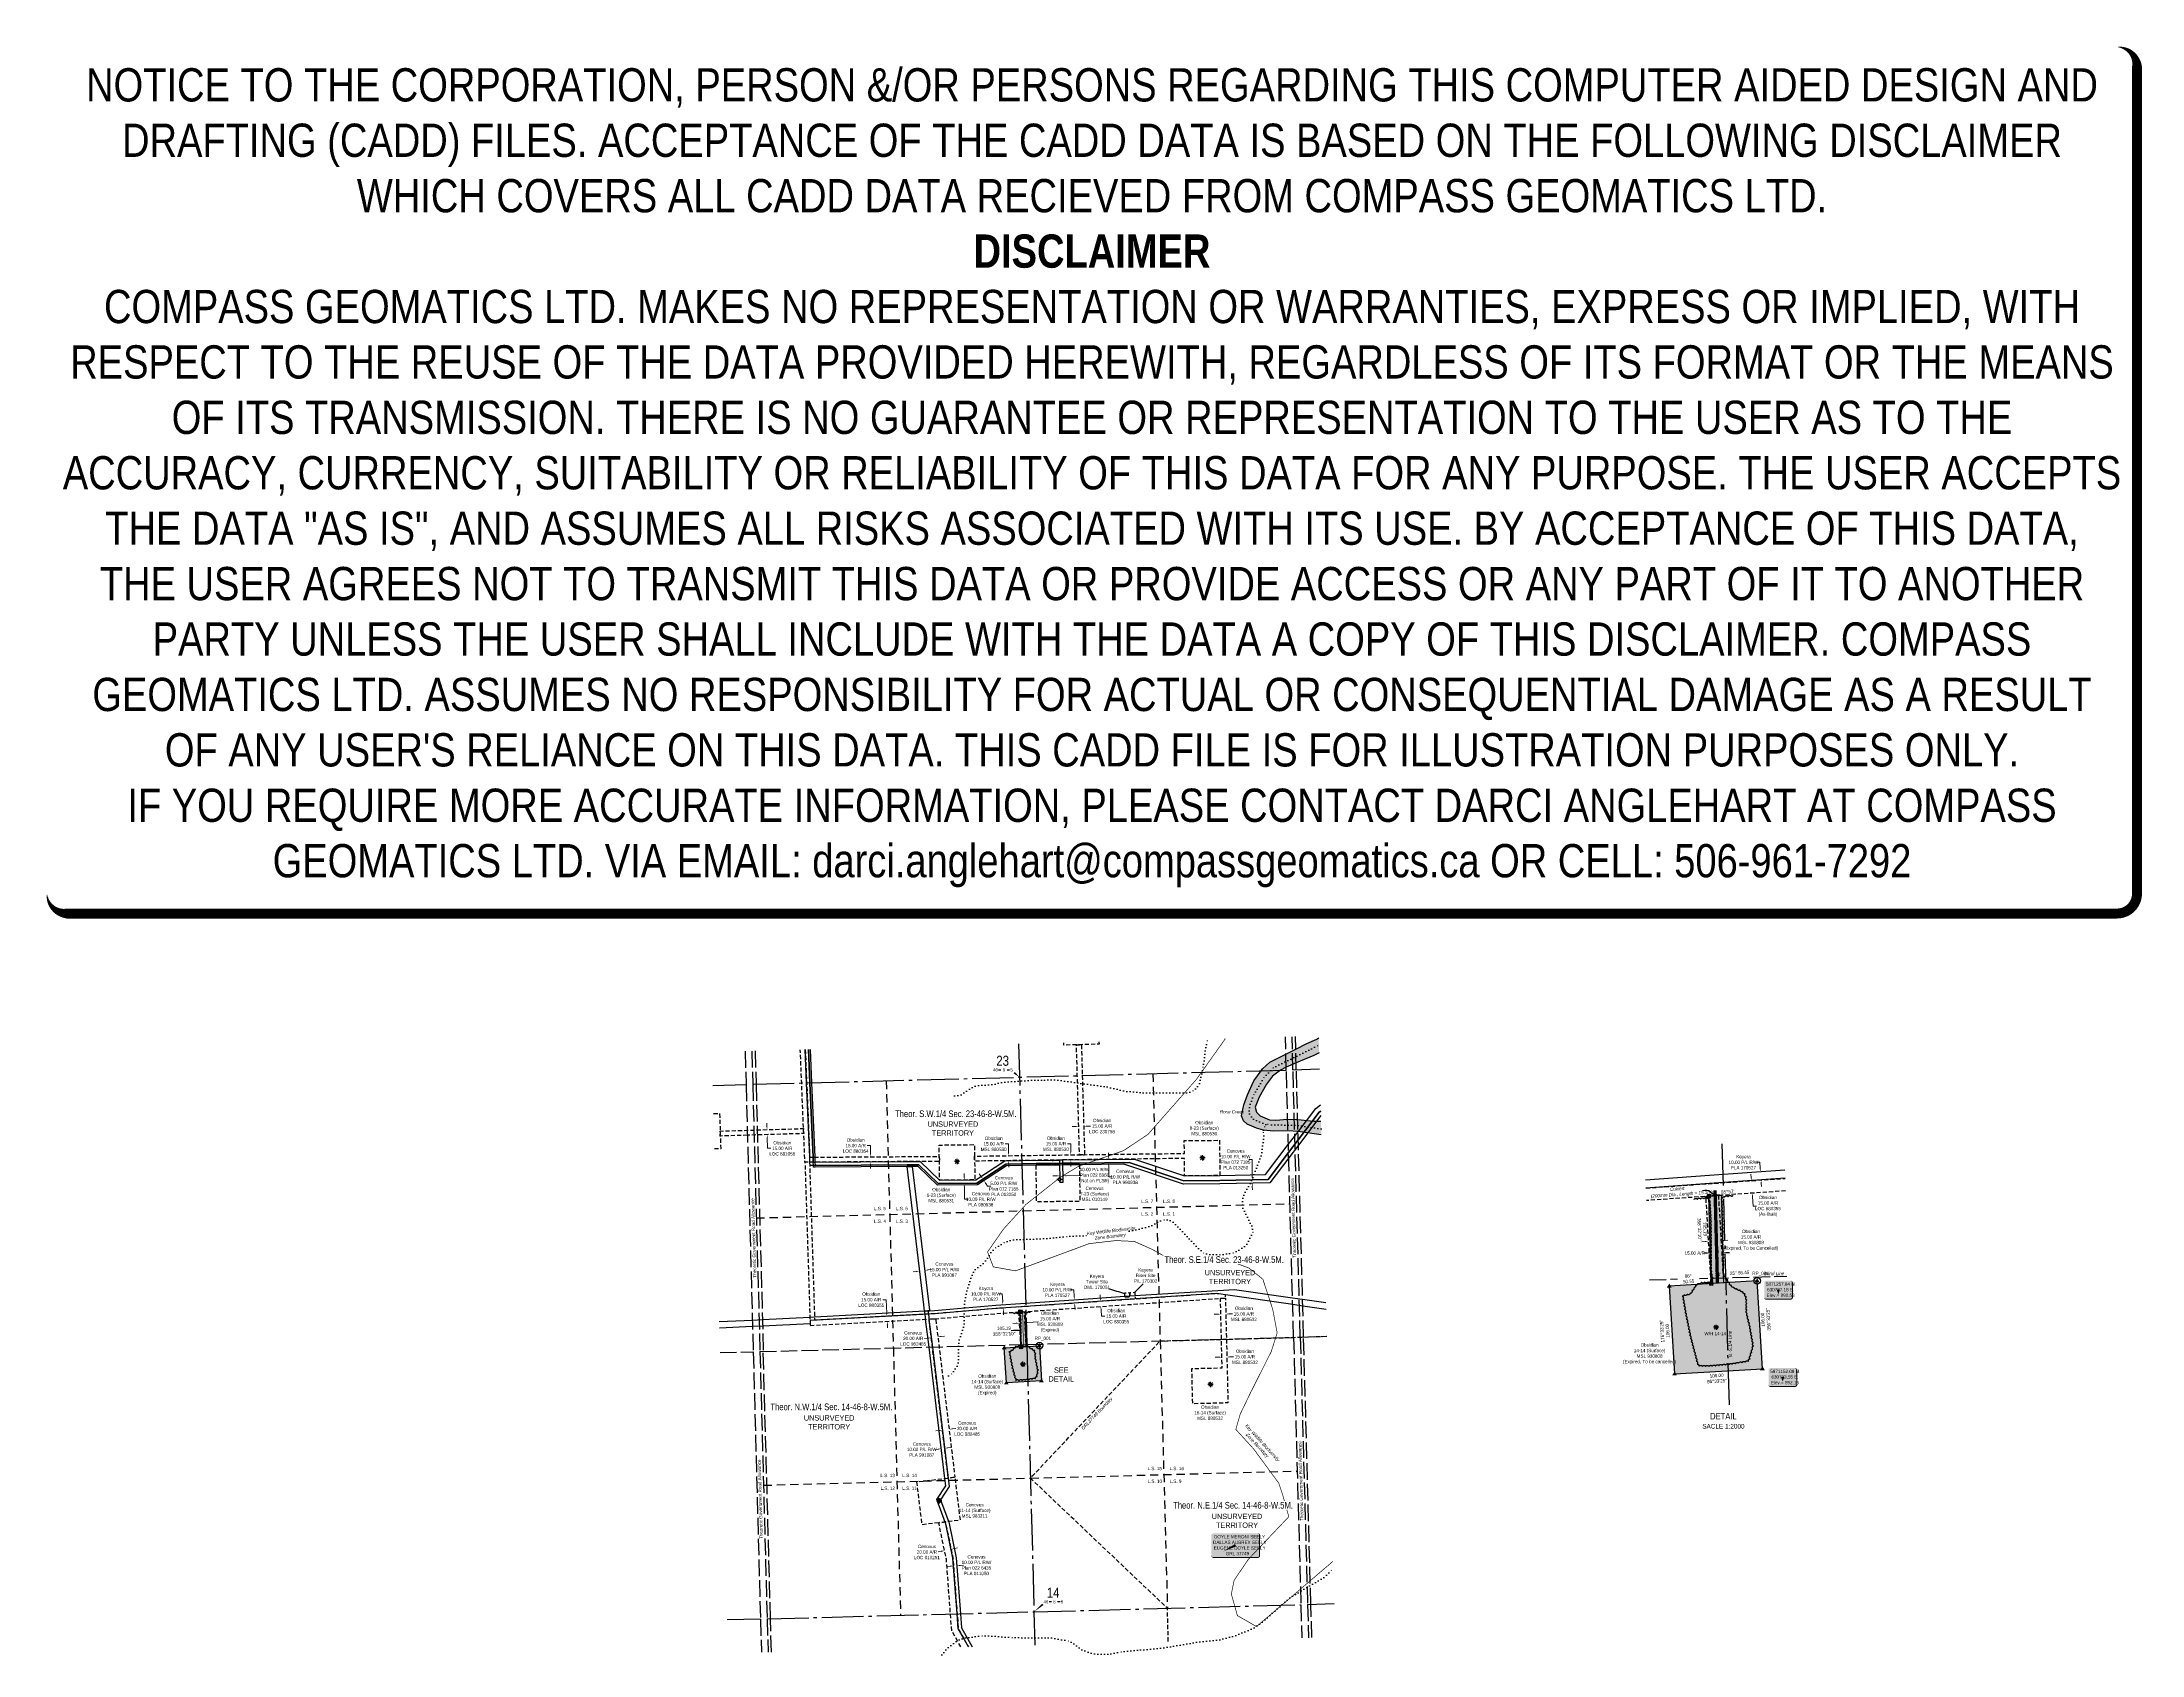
# Model space of a CAD drawing. Extents: x 627787 to 634104, y 5870327 to 5875179.
import ezdxf
from ezdxf.enums import TextEntityAlignment as Align

# ---------------------------------------------------------------- set-up
doc = ezdxf.new("R2010")
doc.units = 0
doc.header["$LTSCALE"] = 5
doc.header["$PDSIZE"] = 0.5
for name, pattern in [('0', [1, 1, 0]), ('DASHDOT2', [12.7, 6.35, -3.175, 0, -3.175]), ('foc-ACCESSROAD', [3.75, 2.5, -1.25]), ('foc-LSD', [8, 5, -3]), ('foc-QUARTERLINE', [33, 25, -3, 2, -3]), ('foc-UNSURVEYED', [12.5, 10, -2.5]), ('foc-WHEELTRACKS', [2, 0.4, -1.6])]:
    doc.linetypes.add(name, pattern=pattern)
doc.layers.get('Defpoints').update_dxf_attribs({"color": 9})
for name, color, linetype in [('10', 1, 'Continuous'), ('35', 37, 'Continuous'), ('9', 3, 'Continuous'), ('AS-OWNER', 7, 'Continuous'), ('AS-ROADS', 254, 'Continuous'), ('AS-SYMBOL', 7, 'Continuous'), ('AS-WILDLIFE', 131, 'DASHDOT2'), ('C-AR', 13, 'foc-ACCESSROAD'), ('C-SYMBOL', 7, 'Continuous'), ('C-WS', 13, 'foc-ACCESSROAD'), ('C-WS-S', 8, 'Continuous'), ('CG-SIGNATURES', 7, 'Continuous'), ('DETAIL-T', 7, 'Continuous'), ('F-AR', 190, 'foc-ACCESSROAD'), ('F-RW', 190, 'Continuous'), ('F-WS', 190, 'foc-ACCESSROAD'), ('F-WS-S', 8, 'Continuous'), ('L-BD', 7, 'Continuous'), ('L-MON', 1, 'Continuous'), ('L-QSEC', 8, 'foc-QUARTERLINE'), ('L-ROAD-T', 7, 'Continuous'), ('L-SECLBL', 7, 'Continuous'), ('L-SECTION-LSD', 7, 'foc-LSD'), ('L-UNS-T', 3, 'Continuous'), ('L-USEC', 7, 'foc-UNSURVEYED'), ('P-PROPOSED', 10, 'Continuous'), ('P-PROPOSED-H', 21, 'Continuous'), ('P-TXT', 4, 'Continuous'), ('T-BUSH', 110, '0'), ('T-WATER', 160, 'Continuous'), ('T-WATER-H', 133, 'Continuous'), ('T-WATER-P3', 160, 'foc-WHEELTRACKS'), ('T-WATER-T', 170, 'Continuous')]:
    doc.layers.add(name, color=color, linetype=linetype)
for name, color, linetype, lineweight in [('AS-GENERAL', 48, 'Continuous', 18), ('C-AR-T', 13, 'Continuous', 9), ('C-WS-T', 13, 'Continuous', 9), ('F-AR-T', 190, 'Continuous', 9), ('F-RW-T', 190, 'Continuous', 9), ('F-WS-T', 190, 'Continuous', 9), ('T-TEXT', 48, 'Continuous', 18)]:
    doc.layers.add(name, color=color, linetype=linetype, lineweight=lineweight)
doc.layers.add('DISCLAIMER', color=7, linetype='Continuous', plot=False)
doc.styles.add('100L', font='ARIALN.TTF', dxfattribs={"height": 11})
doc.styles.add('175L', font='ARIALN.TTF', dxfattribs={"height": 20})
doc.styles.add('240', font='ARIALN.TTF', dxfattribs={"height": 30})
doc.styles.add('80', font='ARIALN.TTF', dxfattribs={"height": 10})
doc.styles.add('80CG', font='ARIALN.TTF', dxfattribs={"height": 10})
doc.styles.add('80L', font='ARIALN.TTF', dxfattribs={"height": 10})
doc.styles.add('SIMPLEX', font='ARIALN.TTF')
doc.styles.get("Standard").update_dxf_attribs({"font": 'ARIALN.TTF'})
doc.dimstyles.new('Compass 5 000', dxfattribs={"dimscale": 5, "dimtxt": 9, "dimasz": 2, "dimexe": 0.2, "dimexo": 0.0625, "dimgap": 0.5, "dimtad": 0, "dimtih": 1, "dimtoh": 1, "dimzin": 0, "dimdsep": 46, "dimtxsty": '80CG', "dimcen": 0.1, "dimse1": 1, "dimse2": 1, "dimclrd": 256, "dimclrt": 256, "dimaunit": 1, "dimadec": 4, "dimazin": 0, "dimtfac": 0.06, "dimtofl": 0, "dimtmove": 0, "dimatfit": 1, "dimfxl": 0.2, "dimtolj": 1, "dimtzin": 0, "dimlwd": -1, "dimarcsym": 0})

# ---------------------------------------------------------------- blocks, each defined once
blk = doc.blocks.new('L-SECLBL')
at = {"layer": '9', "color": 7}
for p, q in [((-5.1, -27.8), (-12.3, -27.8)), ((20.7, -27.8), (13.5, -27.8))]:
    blk.add_line(p, q, dxfattribs=at)
at = {"layer": '10', "color": 2, "style": 'SIMPLEX'}
blk.add_attdef('SEC', text='', height=30, dxfattribs=at).set_placement((0, 0), align=Align.MIDDLE)
at = {"layer": '10', "color": 5, "style": '80L'}
blk.add_attdef('TWP', text='', height=9.5, dxfattribs=at).set_placement((-14.4, -27.4), align=Align.MIDDLE_RIGHT)
blk.add_attdef('RGE', text='', height=9.5, dxfattribs=at).set_placement((3.6, -27.4), align=Align.MIDDLE_CENTER)
blk.add_attdef('MER', text='', height=9.5, dxfattribs=at).set_placement((23.2, -27.4), align=Align.MIDDLE_LEFT)
blk = doc.blocks.new('GAS')
h = blk.add_hatch(color=255)
h.dxf.hatch_style = 1
edge = h.paths.add_edge_path()
edge.add_arc((0, 0), 0.9, 0, 360)
for p, q in [((-0.8, 0), (-1.6, 0)), ((-0.6, 0.6), (-1.1, 1.1)), ((0, 0.8), (0, 1.6)), ((0.6, 0.6), (1.1, 1.1)), ((1.6, 0), (0.8, 0)), ((-0.6, -0.6), (-1.1, -1.1)), ((0, -0.8), (0, -1.6)), ((1.1, -1.1), (0.6, -0.6))]:
    blk.add_line(p, q)
blk.add_circle((0, 0), 0.8)
blk = doc.blocks.new('*D27')
at = {"layer": 'C-WS-T', "transparency": 16777216}
for p, q in [((631326.1, 5871223.3), (631316.1, 5871223.1)), ((631361.1, 5871224.2), (631371.1, 5871224.4))]:
    blk.add_line(p, q, dxfattribs=at)
for points in [[(631326.1, 5871225), (631326.1, 5871221.6), (631336.1, 5871223.5)], [(631361.1, 5871225.8), (631361.1, 5871222.5), (631351.1, 5871223.9)]]:
    blk.add_solid(points, dxfattribs=at)
at = {"layer": 'Defpoints', "color": 0, "transparency": 16777216}
for p in [(631335.9, 5871231.5), (631350.9, 5871231.9), (631351.1, 5871223.9)]:
    blk.add_point(p, dxfattribs=at)
at = {"layer": 'C-WS-T', "transparency": 16777216, "insert": (631405.3, 5871224.4), "char_height": 10, "attachment_point": 5, "style": '80CG'}
blk.add_mtext('\\A1;Obsidian\\P15.00 A/R\\PMSL 880532', dxfattribs=at)
blk = doc.blocks.new('*D28')
at = {"layer": 'Defpoints', "color": 0, "transparency": 16777216}
for p in [(630499.9, 5870651.2), (630501.9, 5870641.4), (630519.5, 5870655.3)]:
    blk.add_point(p, dxfattribs=at)
at = {"layer": 'F-AR-T', "transparency": 16777216}
for p, q in [((630492.1, 5870639.4), (630482.3, 5870637.3)), ((630531.3, 5870647.6), (630541.1, 5870649.7))]:
    blk.add_line(p, q, dxfattribs=at)
for points in [[(630491.8, 5870641), (630492.5, 5870637.7), (630501.9, 5870641.4)], [(630530.9, 5870649.2), (630531.6, 5870646), (630521.5, 5870645.5)]]:
    blk.add_solid(points, dxfattribs=at)
at = {"layer": 'F-AR-T', "transparency": 16777216, "insert": (630448.8, 5870637.3), "char_height": 10, "attachment_point": 5, "style": '80CG'}
blk.add_mtext('\\A1;Cenovus\\P20.00 A/R\\PLOC 010251', dxfattribs=at)
blk = doc.blocks.new('*D29')
at = {"layer": 'Defpoints', "color": 0, "transparency": 16777216}
for p in [(630497.1, 5870990.8), (630515.4, 5871006.3), (630516.9, 5870993.2)]:
    blk.add_point(p, dxfattribs=at)
at = {"layer": 'F-AR-T', "transparency": 16777216}
for p, q in [((630485.6, 5871002.7), (630475.6, 5871001.5)), ((630525.3, 5871007.5), (630535.3, 5871008.7))]:
    blk.add_line(p, q, dxfattribs=at)
for points in [[(630485.4, 5871004.3), (630485.8, 5871001), (630495.5, 5871003.9)], [(630525.1, 5871009.1), (630525.5, 5871005.8), (630515.4, 5871006.3)]]:
    blk.add_solid(points, dxfattribs=at)
at = {"layer": 'F-AR-T', "transparency": 16777216, "insert": (630569.6, 5871008.7), "char_height": 10, "attachment_point": 5, "style": '80CG'}
blk.add_mtext('\\A1;Cenovus\\P20.00 A/R\\PLOC 982485', dxfattribs=at)
blk = doc.blocks.new('*D30')
at = {"layer": 'Defpoints', "color": 0, "transparency": 16777216}
for p in [(630528.9, 5870596.2), (630538.8, 5870597), (630538.9, 5870596.1)]:
    blk.add_point(p, dxfattribs=at)
at = {"layer": 'F-RW-T', "transparency": 16777216}
for p, q in [((630519, 5870594.6), (630509, 5870593.9)), ((630548.9, 5870596.8), (630558.9, 5870597.6))]:
    blk.add_line(p, q, dxfattribs=at)
for points in [[(630518.8, 5870596.3), (630519.1, 5870592.9), (630528.9, 5870595.3)], [(630548.8, 5870598.5), (630549, 5870595.2), (630538.9, 5870596.1)]]:
    blk.add_solid(points, dxfattribs=at)
at = {"layer": 'F-RW-T', "transparency": 16777216, "insert": (630597.9, 5870597.6), "char_height": 10, "attachment_point": 5, "style": '80CG'}
blk.add_mtext('\\A1;Cenovus\\P10.00 P/L R/W\\PPlan 022 6435\\PPLA 011050', dxfattribs=at)
blk = doc.blocks.new('*D31')
at = {"layer": 'Defpoints', "color": 0, "transparency": 16777216}
for p in [(630491.5, 5870953.6), (630492.2, 5870948.1), (630501.4, 5870954.8)]:
    blk.add_point(p, dxfattribs=at)
at = {"layer": 'F-RW-T', "transparency": 16777216}
for p, q in [((630482.2, 5870946.9), (630472.3, 5870945.7)), ((630512, 5870950.5), (630522, 5870951.7))]:
    blk.add_line(p, q, dxfattribs=at)
for points in [[(630482, 5870948.5), (630482.4, 5870945.2), (630492.2, 5870948.1)], [(630511.8, 5870952.1), (630512.2, 5870948.8), (630502.1, 5870949.3)]]:
    blk.add_solid(points, dxfattribs=at)
at = {"layer": 'F-RW-T', "transparency": 16777216, "insert": (630433.2, 5870945.7), "char_height": 10, "attachment_point": 5, "style": '80CG'}
blk.add_mtext('\\A1;Cenovus\\P10.00 P/L R/W\\PPLA 991087', dxfattribs=at)
blk = doc.blocks.new('*D32')
at = {"layer": 'C-AR-T', "transparency": 16777216}
for p, q in [((630895.5, 5871917.3), (630885.5, 5871917)), ((630930.5, 5871918.3), (630941.2, 5871918.6))]:
    blk.add_line(p, q, dxfattribs=at)
for points in [[(630895.4, 5871919), (630895.5, 5871915.6), (630905.5, 5871917.6)], [(630930.4, 5871919.9), (630930.5, 5871916.6), (630920.5, 5871918)]]:
    blk.add_solid(points, dxfattribs=at)
at = {"layer": 'Defpoints', "color": 0, "transparency": 16777216}
for p in [(630905.2, 5871928.4), (630920.2, 5871928.8), (630920.5, 5871918)]:
    blk.add_point(p, dxfattribs=at)
at = {"layer": 'C-AR-T', "transparency": 16777216, "insert": (630975.5, 5871918.6), "char_height": 10, "attachment_point": 5, "style": '80CG'}
blk.add_mtext('\\A1;Obsidian\\P15.00 A/R\\PLOC 230758', dxfattribs=at)
blk = doc.blocks.new('*D33')
at = {"layer": 'C-AR-T', "transparency": 16777216}
for p, q in [((630970.4, 5871400.9), (630969.7, 5871410.8)), ((630972.7, 5871365.9), (630974, 5871346.8)), ((630974, 5871346.8), (630984, 5871346.8))]:
    blk.add_line(p, q, dxfattribs=at)
for points in [[(630972, 5871401), (630968.7, 5871400.7), (630971, 5871390.9)], [(630974.4, 5871366), (630971.1, 5871365.8), (630972.1, 5871375.9)]]:
    blk.add_solid(points, dxfattribs=at)
at = {"layer": 'Defpoints', "color": 0, "transparency": 16777216}
for p in [(630966.1, 5871390.5), (630967.1, 5871375.5), (630972.1, 5871375.9)]:
    blk.add_point(p, dxfattribs=at)
at = {"layer": 'C-AR-T', "transparency": 16777216, "insert": (631018.4, 5871346.8), "char_height": 10, "attachment_point": 5, "style": '80CG'}
blk.add_mtext('\\A1;Obsidian\\P15.00 A/R\\PLOC 880355', dxfattribs=at)
blk = doc.blocks.new('GABD')
for p, q in [((-0.8, 0), (-1.6, 0)), ((0, 0.8), (0, 1.6)), ((1.6, 0), (0.8, 0)), ((0, -0.8), (0, -1.6))]:
    blk.add_line(p, q)
blk.add_circle((0, 0), 0.8)
blk = doc.blocks.new('*D35')
at = {"layer": 'C-WS-T', "transparency": 16777216}
for p, q in [((631322.9, 5871352.5), (631312.9, 5871352.3)), ((631357.9, 5871353.4), (631367.9, 5871353.6))]:
    blk.add_line(p, q, dxfattribs=at)
for points in [[(631322.9, 5871354.2), (631323, 5871350.8), (631332.9, 5871352.7)], [(631357.9, 5871355), (631358, 5871351.7), (631347.9, 5871353.1)]]:
    blk.add_solid(points, dxfattribs=at)
at = {"layer": 'Defpoints', "color": 0, "transparency": 16777216}
for p in [(631332.9, 5871355.8), (631347.9, 5871356.1), (631347.9, 5871353.1)]:
    blk.add_point(p, dxfattribs=at)
at = {"layer": 'C-WS-T', "transparency": 16777216, "insert": (631402.2, 5871353.6), "char_height": 10, "attachment_point": 5, "style": '80CG'}
blk.add_mtext('\\A1;Obsidian\\P15.00 A/R\\PMSL 880532', dxfattribs=at)
blk = doc.blocks.new('*D36')
at = {"layer": 'Defpoints', "color": 0, "transparency": 16777216}
for p in [(631255.7, 5871755), (631427.5, 5871746.8), (631255.8, 5871745)]:
    blk.add_point(p, dxfattribs=at)
at = {"layer": 'F-RW-T', "transparency": 16777216}
for p, q in [((631426.7, 5871818.4), (631416.7, 5871818.4)), ((631427.3, 5871766.8), (631426.7, 5871818.4)), ((631427.6, 5871736.8), (631427.7, 5871726.8))]:
    blk.add_line(p, q, dxfattribs=at)
for points in [[(631428.9, 5871766.8), (631425.6, 5871766.8), (631427.4, 5871756.8)], [(631429.3, 5871736.8), (631425.9, 5871736.8), (631427.5, 5871746.8)]]:
    blk.add_solid(points, dxfattribs=at)
at = {"layer": 'F-RW-T', "transparency": 16777216, "insert": (631377.6, 5871818.4), "char_height": 10, "attachment_point": 5, "style": '80CG'}
blk.add_mtext('\\A1;Cenovus\\P10.00 P/L R/W\\PPlan 072 7185\\PPLA 013250', dxfattribs=at)
blk = doc.blocks.new('*D37')
at = {"layer": 'Defpoints', "color": 0, "transparency": 16777216}
for p in [(630878.1, 5871395.3), (630878.8, 5871385.3), (630892.4, 5871396.3)]:
    blk.add_point(p, dxfattribs=at)
at = {"layer": 'F-RW-T', "transparency": 16777216}
for p, q in [((630890.3, 5871426.1), (630880.3, 5871426.1)), ((630891.7, 5871406.3), (630890.3, 5871426.1)), ((630893.8, 5871376.3), (630894.5, 5871366.4))]:
    blk.add_line(p, q, dxfattribs=at)
for points in [[(630893.4, 5871406.4), (630890, 5871406.2), (630892.4, 5871396.3)], [(630895.5, 5871376.5), (630892.2, 5871376.2), (630893.1, 5871386.3)]]:
    blk.add_solid(points, dxfattribs=at)
at = {"layer": 'F-RW-T', "transparency": 16777216, "insert": (630841.2, 5871426.1), "char_height": 10, "attachment_point": 5, "style": '80CG'}
blk.add_mtext('\\A1;Keyera\\P10.00 P/L R/W\\PPLA 170527', dxfattribs=at)
blk = doc.blocks.new('*D38')
at = {"layer": 'Defpoints', "color": 0, "transparency": 16777216}
for p in [(631006.5, 5871818.5), (630995.7, 5871808.3), (631006.7, 5871808.5)]:
    blk.add_point(p, dxfattribs=at)
at = {"layer": 'F-RW-T', "transparency": 16777216}
for p, q in [((630995.4, 5871828.3), (630995.3, 5871838.3)), ((630995.8, 5871798.3), (630996.2, 5871765.7)), ((630996.2, 5871765.7), (631006.2, 5871765.7))]:
    blk.add_line(p, q, dxfattribs=at)
for points in [[(630997.1, 5871828.3), (630993.7, 5871828.3), (630995.5, 5871818.3)], [(630997.4, 5871798.3), (630994.1, 5871798.3), (630995.7, 5871808.3)]]:
    blk.add_solid(points, dxfattribs=at)
at = {"layer": 'F-RW-T', "transparency": 16777216, "insert": (631045.3, 5871765.7), "char_height": 10, "attachment_point": 5, "style": '80CG'}
blk.add_mtext('\\A1;Cenovus\\P10.00 P/L R/W\\PPLA 980938', dxfattribs=at)
blk = doc.blocks.new('*D39')
at = {"layer": 'C-AR-T', "transparency": 16777216}
for p, q in [((630278.7, 5871859.9), (630268.7, 5871859.9)), ((630278.8, 5871836), (630278.7, 5871859.9)), ((630279, 5871801), (630279.1, 5871791))]:
    blk.add_line(p, q, dxfattribs=at)
for points in [[(630280.5, 5871836), (630277.1, 5871835.9), (630278.9, 5871826)], [(630280.7, 5871801), (630277.4, 5871800.9), (630279, 5871811)]]:
    blk.add_solid(points, dxfattribs=at)
at = {"layer": 'Defpoints', "color": 0, "transparency": 16777216}
for p in [(630276, 5871825.9), (630276.1, 5871810.9), (630278.9, 5871826)]:
    blk.add_point(p, dxfattribs=at)
at = {"layer": 'C-AR-T', "transparency": 16777216, "insert": (630234.4, 5871859.9), "char_height": 10, "attachment_point": 5, "style": '80CG'}
blk.add_mtext('\\A1;Obsidian\\P15.00 A/R\\PLOC 880354', dxfattribs=at)
blk = doc.blocks.new('*D40')
at = {"layer": 'C-AR-T', "transparency": 16777216}
for p, q in [((630325.7, 5871396.3), (630315.7, 5871396.3)), ((630327.9, 5871356.1), (630325.7, 5871396.3)), ((630329.8, 5871321.3), (630330.3, 5871311.3))]:
    blk.add_line(p, q, dxfattribs=at)
for points in [[(630329.5, 5871356.2), (630326.2, 5871356), (630328.4, 5871346.2)], [(630331.4, 5871321.4), (630328.1, 5871321.2), (630329.2, 5871331.3)]]:
    blk.add_solid(points, dxfattribs=at)
at = {"layer": 'Defpoints', "color": 0, "transparency": 16777216}
for p in [(630289.4, 5871344), (630290.2, 5871329.1), (630329.2, 5871331.3)]:
    blk.add_point(p, dxfattribs=at)
at = {"layer": 'C-AR-T', "transparency": 16777216, "insert": (630281.3, 5871396.3), "char_height": 10, "attachment_point": 5, "style": '80CG'}
blk.add_mtext('\\A1;Obsidian\\P15.00 A/R\\PLOC 880355', dxfattribs=at)
blk = doc.blocks.new('*D41')
at = {"layer": 'C-AR-T', "transparency": 16777216}
for p, q in [((629967.5, 5871917.7), (629967.2, 5871927.7)), ((629968.5, 5871882.7), (629969.5, 5871851.6)), ((629969.5, 5871851.6), (629979.5, 5871851.6))]:
    blk.add_line(p, q, dxfattribs=at)
for points in [[(629969.1, 5871917.8), (629965.8, 5871917.7), (629967.8, 5871907.7)], [(629970.2, 5871882.8), (629966.9, 5871882.7), (629968.2, 5871892.7)]]:
    blk.add_solid(points, dxfattribs=at)
at = {"layer": 'Defpoints', "color": 0, "transparency": 16777216}
for p in [(629968.2, 5871892.7), (629971.6, 5871907.9), (629972, 5871892.9)]:
    blk.add_point(p, dxfattribs=at)
at = {"layer": 'C-AR-T', "transparency": 16777216, "insert": (630013.8, 5871851.6), "char_height": 10, "attachment_point": 5, "style": '80CG'}
blk.add_mtext('\\A1;Obsidian\\P15.00 A/R\\PLOC 881058', dxfattribs=at)
blk = doc.blocks.new('*D42')
at = {"layer": 'Defpoints', "color": 0, "transparency": 16777216}
for p in [(630459.6, 5871299.9), (630479.5, 5871302.3), (630481.7, 5871284.4)]:
    blk.add_point(p, dxfattribs=at)
at = {"layer": 'F-AR-T', "transparency": 16777216}
for p, q in [((630451.9, 5871280.8), (630442, 5871279.6)), ((630491.6, 5871285.6), (630501.5, 5871286.8))]:
    blk.add_line(p, q, dxfattribs=at)
for points in [[(630451.7, 5871282.4), (630452.1, 5871279.1), (630461.8, 5871282)], [(630491.4, 5871287.2), (630491.8, 5871283.9), (630481.7, 5871284.4)]]:
    blk.add_solid(points, dxfattribs=at)
at = {"layer": 'F-AR-T', "transparency": 16777216, "insert": (630407.6, 5871279.6), "char_height": 10, "attachment_point": 5, "style": '80CG'}
blk.add_mtext('\\A1;Cenovus\\P20.00 A/R\\PLOC 982485', dxfattribs=at)
blk = doc.blocks.new('*D43')
at = {"layer": 'C-WS-T', "transparency": 16777216}
for p, q in [((630881.2, 5871865.3), (630871.2, 5871865.3)), ((630881.5, 5871841.9), (630881.2, 5871865.3)), ((630881.9, 5871806.9), (630882.1, 5871796.9))]:
    blk.add_line(p, q, dxfattribs=at)
for points in [[(630883.1, 5871841.9), (630879.8, 5871841.8), (630881.6, 5871831.9)], [(630883.6, 5871806.9), (630880.3, 5871806.8), (630881.8, 5871816.9)]]:
    blk.add_solid(points, dxfattribs=at)
at = {"layer": 'Defpoints', "color": 0, "transparency": 16777216}
for p in [(630881.6, 5871831.9), (631100.3, 5871834.7), (631100.5, 5871819.7)]:
    blk.add_point(p, dxfattribs=at)
at = {"layer": 'C-WS-T', "transparency": 16777216, "insert": (630836.9, 5871865.3), "char_height": 10, "attachment_point": 5, "style": '80CG'}
blk.add_mtext('\\A1;Obsidian\\P15.00 A/R\\PMSL 880530', dxfattribs=at)
blk = doc.blocks.new('*D44')
at = {"layer": 'C-WS-T', "transparency": 16777216}
for p, q in [((630694, 5871865.1), (630684, 5871865.1)), ((630694.3, 5871839.4), (630694, 5871865.1)), ((630694.7, 5871804.4), (630694.9, 5871794.4))]:
    blk.add_line(p, q, dxfattribs=at)
for points in [[(630696, 5871839.5), (630692.6, 5871839.4), (630694.4, 5871829.4)], [(630696.4, 5871804.4), (630693.1, 5871804.4), (630694.6, 5871814.4)]]:
    blk.add_solid(points, dxfattribs=at)
at = {"layer": 'Defpoints', "color": 0, "transparency": 16777216}
for p in [(630625.2, 5871828.5), (630625.4, 5871813.5), (630694.4, 5871829.4)]:
    blk.add_point(p, dxfattribs=at)
at = {"layer": 'C-WS-T', "transparency": 16777216, "insert": (630649.7, 5871865.1), "char_height": 10, "attachment_point": 5, "style": '80CG'}
blk.add_mtext('\\A1;Obsidian\\P15.00 A/R\\PMSL 880530', dxfattribs=at)
blk = doc.blocks.new('*D45')
at = {"layer": 'Defpoints', "color": 0, "transparency": 16777216}
for p in [(630617.7, 5871758.9), (630620, 5871754.5), (630620.4, 5871754.7)]:
    blk.add_point(p, dxfattribs=at)
at = {"layer": 'F-RW-T', "transparency": 16777216}
for p, q in [((630611.8, 5871767), (630606.2, 5871775.3)), ((630625.6, 5871746.1), (630631.1, 5871737.8)), ((630631.1, 5871737.8), (630641.1, 5871737.8))]:
    blk.add_line(p, q, dxfattribs=at)
for points in [[(630613.2, 5871767.9), (630610.4, 5871766.1), (630617.3, 5871758.6)], [(630627, 5871747.1), (630624.2, 5871745.2), (630620, 5871754.5)]]:
    blk.add_solid(points, dxfattribs=at)
at = {"layer": 'F-RW-T', "transparency": 16777216, "insert": (630679.9, 5871737.8), "char_height": 10, "attachment_point": 5, "style": '80CG'}
blk.add_mtext('\\A1;Cenovus\\P5.00 P/L R/W\\PPlan 072 7185\\PPLA 013250', dxfattribs=at)
blk = doc.blocks.new('*D46')
at = {"layer": 'Defpoints', "color": 0, "transparency": 16777216}
for p in [(630666.1, 5871380.3), (630666.8, 5871370.3), (630677.4, 5871381.1)]:
    blk.add_point(p, dxfattribs=at)
at = {"layer": 'F-RW-T', "transparency": 16777216}
for p, q in [((630675.1, 5871413.6), (630665.1, 5871413.6)), ((630676.7, 5871391), (630675.1, 5871413.6)), ((630678.8, 5871361.1), (630679.5, 5871351.1))]:
    blk.add_line(p, q, dxfattribs=at)
for points in [[(630678.3, 5871391.2), (630675, 5871390.9), (630677.4, 5871381.1)], [(630680.5, 5871361.2), (630677.1, 5871361), (630678.1, 5871371.1)]]:
    blk.add_solid(points, dxfattribs=at)
at = {"layer": 'F-RW-T', "transparency": 16777216, "insert": (630626, 5871413.6), "char_height": 10, "attachment_point": 5, "style": '80CG'}
blk.add_mtext('\\A1;Keyera\\P10.00 P/L R/W\\PPLA 170527', dxfattribs=at)
blk = doc.blocks.new('*D47')
at = {"layer": 'Defpoints', "color": 0, "transparency": 16777216}
for p in [(630561.2, 5871746.2), (630563, 5871756.2), (630563.1, 5871746.2)]:
    blk.add_point(p, dxfattribs=at)
at = {"layer": 'F-RW-T', "transparency": 16777216}
for p, q in [((630561, 5871766.2), (630560.9, 5871776.2)), ((630561.4, 5871736.2), (630561.8, 5871698.4)), ((630561.8, 5871698.4), (630571.8, 5871698.4))]:
    blk.add_line(p, q, dxfattribs=at)
for points in [[(630562.7, 5871766.2), (630559.3, 5871766.2), (630561.1, 5871756.2)], [(630563, 5871736.2), (630559.7, 5871736.2), (630561.2, 5871746.2)]]:
    blk.add_solid(points, dxfattribs=at)
at = {"layer": 'F-RW-T', "transparency": 16777216, "insert": (630610.9, 5871698.4), "char_height": 10, "attachment_point": 5, "style": '80CG'}
blk.add_mtext('\\A1;Cenovus\\P10.00 P/L R/W\\PPLA 980938', dxfattribs=at)
blk = doc.blocks.new('*D48')
at = {"layer": 'Defpoints', "color": 0, "transparency": 16777216}
for p in [(630441.2, 5871494.4), (630426.3, 5871492.6), (630442.4, 5871484.4)]:
    blk.add_point(p, dxfattribs=at)
at = {"layer": 'F-RW-T', "transparency": 16777216}
for p, q in [((630417.6, 5871481.4), (630407.6, 5871480.2)), ((630452.3, 5871485.6), (630462.2, 5871486.8))]:
    blk.add_line(p, q, dxfattribs=at)
for points in [[(630417.4, 5871483.1), (630417.8, 5871479.8), (630427.5, 5871482.6)], [(630452.1, 5871487.3), (630452.5, 5871484), (630442.4, 5871484.4)]]:
    blk.add_solid(points, dxfattribs=at)
at = {"layer": 'F-RW-T', "transparency": 16777216, "insert": (630501.3, 5871486.8), "char_height": 10, "attachment_point": 5, "style": '80CG'}
blk.add_mtext('\\A1;Cenovus\\P15.00 P/L R/W\\PPLA 991087', dxfattribs=at)
blk = doc.blocks.new('*D49')
at = {"layer": 'Defpoints', "color": 0, "transparency": 16777216}
for p in [(630848, 5871772.8), (630848, 5871768.8), (630858, 5871772.9)]:
    blk.add_point(p, dxfattribs=at)
at = {"layer": 'F-RW-T', "transparency": 16777216}
for p, q in [((630838, 5871768.7), (630828, 5871768.6)), ((630868, 5871769.1), (630913.7, 5871769.7))]:
    blk.add_line(p, q, dxfattribs=at)
for points in [[(630838, 5871770.4), (630838, 5871767), (630848, 5871768.8)], [(630868, 5871770.8), (630868, 5871767.4), (630858, 5871769)]]:
    blk.add_solid(points, dxfattribs=at)
at = {"layer": 'F-RW-T', "transparency": 16777216, "insert": (630952.7, 5871769.7), "char_height": 10, "attachment_point": 5, "style": '80CG'}
blk.add_mtext('\\A1;10.00 P/L R/W\\PPlan 022 6360\\P(Not on PLSR)', dxfattribs=at)
blk = doc.blocks.new('*D50')
at = {"layer": 'C-WS-T', "transparency": 16777216}
for p, q in [((632790.2, 5871571), (632780.3, 5871570.4)), ((632847.7, 5871574.5), (632857.6, 5871575.1))]:
    blk.add_line(p, q, dxfattribs=at)
for points in [[(632790.1, 5871572.7), (632790.3, 5871569.4), (632800.2, 5871571.6)], [(632847.6, 5871576.1), (632847.8, 5871572.8), (632837.7, 5871573.9)]]:
    blk.add_solid(points, dxfattribs=at)
at = {"layer": 'Defpoints', "color": 0, "transparency": 16777216}
for p in [(632799.2, 5871588.3), (632836.7, 5871590.5), (632837.7, 5871573.9)]:
    blk.add_point(p, dxfattribs=at)
at = {"layer": 'C-WS-T', "transparency": 16777216, "insert": (632927.6, 5871575.1), "char_height": 10, "attachment_point": 5, "style": '80CG'}
blk.add_mtext('\\A1;Obsidian\\P15.00 A/R\\PMSL 930808\\P(Expired, To be Cancelled)', dxfattribs=at)
blk = doc.blocks.new('STRIA')
blk.add_hatch(color=255).paths.add_polyline_path([(0, 1.5), (-1.5, -0.9), (1.4, -0.9)])
blk = doc.blocks.new('STRIAA')
blk.add_blockref('STRIA', (0, 0))
blk = doc.blocks.new('STRIB')
at = {"color": 1}
blk.add_solid([(-1.1, -0.7), (0, 1.1), (1, -0.7)], dxfattribs=at)
blk = doc.blocks.new('STRIBB')
blk.add_blockref('STRIB', (0, 0))
blk = doc.blocks.new('STRICC')
for name in ['STRIAA', 'STRIBB']:
    blk.add_blockref(name, (0, 0))
blk = doc.blocks.new('fdspike')
blk.add_blockref('STRICC', (0, 0))
blk = doc.blocks.new('TEMP')
h = blk.add_hatch(color=255)
h.dxf.hatch_style = 1
h.paths.add_polyline_path([(0, 0.3), (-0.7, 1.2), (-0.7, 0.7), (-1.2, 0.7), (-0.3, 0), (-1.2, -0.7), (-0.7, -0.7), (-0.7, -1.2), (0, -0.3), (0.7, -1.2), (0.7, -0.7), (1.2, -0.7), (0.3, 0), (1.2, 0.7), (0.7, 0.7), (0.7, 1.2)])
h.paths.add_polyline_path([(0.6, 0.8), (0.6, 0.6), (0.8, 0.6), (0.1, 0), (0.8, -0.6), (0.6, -0.6), (0.6, -0.8), (0, -0.1), (-0.6, -0.8), (-0.6, -0.6), (-0.8, -0.6), (-0.1, 0), (-0.8, 0.6), (-0.6, 0.6), (-0.6, 0.8), (0, 0.1)], flags=16)
h = blk.add_hatch(color=1)
h.dxf.hatch_style = 1
h.paths.add_polyline_path([(0, 0.1), (-0.6, 0.8), (-0.6, 0.6), (-0.8, 0.6), (-0.1, 0), (-0.8, -0.6), (-0.6, -0.6), (-0.6, -0.8), (0, -0.1), (0.6, -0.8), (0.6, -0.6), (0.8, -0.6), (0.1, 0), (0.8, 0.6), (0.6, 0.6), (0.6, 0.8)])
at = {"color": 1}
for p, q in [((-0.1, 0), (0.1, 0)), ((0, 0.1), (0, -0.1))]:
    blk.add_line(p, q, dxfattribs=at)
at = {"color": 255, "flags": 128}
blk.add_lwpolyline([(-0.3, 0), (-1.2, 0.7), (-0.7, 0.7), (-0.7, 1.2), (0, 0.3), (0.7, 1.2), (0.7, 0.7), (1.2, 0.7), (0.3, 0), (1.2, -0.7), (0.7, -0.7), (0.7, -1.2), (0, -0.3), (-0.7, -1.2), (-0.7, -0.7), (-1.2, -0.7)], close=True, dxfattribs=at)
at = {"color": 1, "flags": 128}
blk.add_lwpolyline([(-0.1, 0), (-0.8, 0.6), (-0.6, 0.6), (-0.6, 0.8), (0, 0.1), (0.6, 0.8), (0.6, 0.6), (0.8, 0.6), (0.1, 0), (0.8, -0.6), (0.6, -0.6), (0.6, -0.8), (0, -0.1), (-0.6, -0.8), (-0.6, -0.6), (-0.8, -0.6)], close=True, dxfattribs=at)
blk = doc.blocks.new('*D51')
at = {"layer": 'Defpoints', "color": 0, "transparency": 16777216}
for p in [(632805.7, 5871540.5), (632805.8, 5871536.7), (632843.1, 5871541.5)]:
    blk.add_point(p, dxfattribs=at)
at = {"layer": 'P-TXT', "transparency": 16777216}
for p, q in [((632795.8, 5871536.5), (632785.8, 5871536.2)), ((632853.2, 5871537.9), (632863.2, 5871538.2))]:
    blk.add_line(p, q, dxfattribs=at)
for points in [[(632795.7, 5871538.1), (632795.8, 5871534.8), (632805.8, 5871536.7)], [(632853.2, 5871539.6), (632853.3, 5871536.3), (632843.2, 5871537.7)]]:
    blk.add_solid(points, dxfattribs=at)
at = {"layer": 'P-TXT', "transparency": 16777216, "insert": (632758.5, 5871536.2), "char_height": 10, "attachment_point": 5, "style": '80CG'}
blk.add_mtext('\\A1;15.00 A/R', dxfattribs=at)
blk = doc.blocks.new('*D52')
at = {"layer": 'C-AR-T', "transparency": 16777216}
for p, q in [((632928.4, 5871764.1), (632927.7, 5871774.1)), ((632932.4, 5871706.7), (632934.4, 5871677.3)), ((632934.4, 5871677.3), (632944.4, 5871677.3))]:
    blk.add_line(p, q, dxfattribs=at)
for points in [[(632930.1, 5871764.2), (632926.7, 5871764), (632929.1, 5871754.1)], [(632934.1, 5871706.8), (632930.7, 5871706.6), (632931.7, 5871716.6)]]:
    blk.add_solid(points, dxfattribs=at)
at = {"layer": 'Defpoints', "color": 0, "transparency": 16777216}
for p in [(632919.3, 5871753.4), (632921.9, 5871716), (632931.7, 5871716.6)]:
    blk.add_point(p, dxfattribs=at)
at = {"layer": 'C-AR-T', "transparency": 16777216, "insert": (632978.8, 5871677.3), "char_height": 10, "attachment_point": 5, "style": '80CG'}
blk.add_mtext('\\A1;Obsidian\\P15.00 A/R\\PLOC 880355\\P(As-Built)', dxfattribs=at)
blk = doc.blocks.new('*U53')
h = blk.add_hatch(color=59)
edge = h.paths.add_edge_path()
edge.add_line((-66.5, -37), (66.5, -37))
edge.add_arc((66.5, -31), 6, 270, 360)
edge.add_line((72.5, -31), (72.5, 29.5))
edge.add_arc((66.5, 29.5), 6, 0, 90)
edge.add_line((66.5, 35.5), (-66.5, 35.5))
edge.add_arc((-66.5, 29.5), 6, 90, 180)
edge.add_line((-72.5, 29.5), (-72.5, -31))
edge.add_arc((-66.5, -31), 6, 180, 270)
at = {"color": 1, "flags": 128}
blk.add_lwpolyline([(-66.5, -37, 3, 3, 0), (66.5, -37, 3, 3, 0.414214), (72.5, -31, 3, 3, 0), (72.5, 29.5, 3, 0, 0.414214), (66.5, 35.5, 0, 0, 0), (-66.5, 35.5, 0, 0, 0.414214), (-72.5, 29.5, 0, 0, 0), (-72.5, -31, 0, 3, 0.414214)], format="xyseb", close=True, dxfattribs=at)
blk.add_lwpolyline([(-36.3, -18.8, 0, 7.5, 0), (0, 0, 0, 0, 0)], format="xyseb", dxfattribs=at)
at = {"color": 1, "style": '80'}
blk.add_attdef('ENTER_TEXT_001', (-36, -5), '', height=10, dxfattribs=at)
blk = doc.blocks.new('*U54')
h = blk.add_hatch(color=254)
edge = h.paths.add_edge_path()
edge.add_line((-36.5, -28.5), (36.5, -28.5))
edge.add_arc((36.5, -22.5), 6, 270, 360)
edge.add_line((42.5, -22.5), (42.5, 21))
edge.add_arc((36.5, 21), 6, 0, 90)
edge.add_line((36.5, 27), (-36.5, 27))
edge.add_arc((-36.5, 21), 6, 90, 180)
edge.add_line((-42.5, 21), (-42.5, -22.5))
edge.add_arc((-36.5, -22.5), 6, 180, 270)
at = {"color": 1, "flags": 128}
blk.add_lwpolyline([(-36.5, -28.5, 3, 3, 0), (36.5, -28.5, 3, 3, 0.414214), (42.5, -22.5, 3, 3, 0), (42.5, 21, 3, 0, 0.414214), (36.5, 27, 0, 0, 0), (-36.5, 27, 0, 0, 0.414214), (-42.5, 21, 0, 0, 0), (-42.5, -22.5, 0, 3, 0.414214)], format="xyseb", close=True, dxfattribs=at)
blk.add_lwpolyline([(0.2, -13.9, 0, 10, 0), (0, 0, 5, 5, 0)], format="xyseb", dxfattribs=at)
at = {"color": 1, "style": '80'}
blk.add_attdef('ENTER_TEXT_001', (-36, -5), '', height=10, dxfattribs=at)
blk = doc.blocks.new('*D55')
at = {"layer": 'C-WS-T', "transparency": 16777216}
for p, q in [((630717.6, 5871325.3), (630707.6, 5871324.7)), ((630752.6, 5871327.4), (630784.5, 5871329.3))]:
    blk.add_line(p, q, dxfattribs=at)
for points in [[(630717.5, 5871327), (630717.7, 5871323.7), (630727.6, 5871325.9)], [(630752.5, 5871329.1), (630752.7, 5871325.7), (630742.6, 5871326.8)]]:
    blk.add_solid(points, dxfattribs=at)
at = {"layer": 'Defpoints', "color": 0, "transparency": 16777216}
for p in [(630728.8, 5871306.5), (630742.6, 5871326.8), (630743.7, 5871307.4)]:
    blk.add_point(p, dxfattribs=at)
at = {"layer": 'C-WS-T', "transparency": 16777216, "insert": (630818.8, 5871329.3), "char_height": 10, "attachment_point": 5, "style": '80CG'}
blk.add_mtext('\\A1;Obsidian\\P15.00 A/R\\PMSL 930808\\P(Expired)', dxfattribs=at)
blk = doc.blocks.new('*D56')
at = {"layer": 'Defpoints', "color": 0, "transparency": 16777216}
for p in [(632912.9, 5871778.2), (632914.7, 5871753.3), (632956.1, 5871781.3)]:
    blk.add_point(p, dxfattribs=at)
at = {"layer": 'F-RW-T', "transparency": 16777216}
for p, q in [((632954.1, 5871809.6), (632944.1, 5871809.6)), ((632955.4, 5871791.2), (632954.1, 5871809.6)), ((632958.6, 5871746.4), (632959.3, 5871736.4))]:
    blk.add_line(p, q, dxfattribs=at)
for points in [[(632957.1, 5871791.4), (632953.7, 5871791.1), (632956.1, 5871781.3)], [(632960.2, 5871746.5), (632956.9, 5871746.2), (632957.9, 5871756.3)]]:
    blk.add_solid(points, dxfattribs=at)
at = {"layer": 'F-RW-T', "transparency": 16777216, "insert": (632905, 5871809.6), "char_height": 10, "attachment_point": 5, "style": '80CG'}
blk.add_mtext('\\A1;Keyera\\P10.00 P/L R/W\\PPLA 170527', dxfattribs=at)
blk = doc.blocks.new('Disclaimer_Legal')
at = {"layer": 'DISCLAIMER', "color": 254, "flags": 128}
blk.add_lwpolyline([(-3612.9, -1104.6, 37.5, 37.5, 0), (4096.1, -1104.6, 37.5, 37.5, 0.414214), (4171.1, -1029.6, 37.5, 37.5, 0), (4171.1, 2078.7, 37.5, 0, 0.414214), (4096.1, 2153.7, 0, 0, 0), (-3612.9, 2153.7, 0, 0, 0.414214), (-3687.9, 2078.7, 0, 0, 0), (-3687.9, -1029.6, 0, 37.5, 0.414214)], format="xyseb", close=True, dxfattribs=at)
at = {"layer": 'DISCLAIMER', "color": 254, "insert": (241.6, 533.9), "char_height": 125, "width": 7717.568, "attachment_point": 5, "style": '80'}
blk.add_mtext('NOTICE TO THE CORPORATION, PERSON &/OR PERSONS REGARDING THIS COMPUTER AIDED DESIGN AND DRAFTING (CADD) FILES. ACCEPTANCE OF THE CADD DATA IS BASED ON THE FOLLOWING DISCLAIMER WHICH COVERS ALL CADD DATA RECIEVED FROM COMPASS GEOMATICS LTD.\\P{\\fArial Narrow|b1|i0|c0|p34;DISCLAIMER}\\PCOMPASS GEOMATICS LTD. MAKES NO REPRESENTATION OR WARRANTIES, EXPRESS OR IMPLIED, WITH RESPECT TO THE REUSE OF THE DATA PROVIDED HEREWITH, REGARDLESS OF ITS FORMAT OR THE MEANS OF ITS TRANSMISSION. THERE IS NO GUARANTEE OR REPRESENTATION TO THE USER AS TO THE ACCURACY, CURRENCY, SUITABILITY OR RELIABILITY OF THIS DATA FOR ANY PURPOSE. THE USER ACCEPTS THE DATA "AS IS", AND ASSUMES ALL RISKS ASSOCIATED WITH ITS USE. BY ACCEPTANCE OF THIS DATA, THE USER AGREES NOT TO TRANSMIT THIS DATA OR PROVIDE ACCESS OR ANY PART OF IT TO ANOTHER PARTY UNLESS THE USER SHALL INCLUDE WITH THE DATA A COPY OF THIS DISCLAIMER. COMPASS GEOMATICS LTD. ASSUMES NO RESPONSIBILITY FOR ACTUAL OR CONSEQUENTIAL DAMAGE AS A RESULT OF ANY USER\'S RELIANCE ON THIS DATA. THIS CADD FILE IS FOR ILLUSTRATION PURPOSES ONLY.\\PIF YOU REQUIRE MORE ACCURATE INFORMATION, PLEASE CONTACT DARCI ANGLEHART AT COMPASS GEOMATICS LTD. VIA EMAIL: darci.anglehart@compassgeomatics.ca OR CELL: 506-961-7292', dxfattribs=at)

msp = doc.modelspace()

# ---------------------------------------------------------------- hatches: boundary and pattern name
at = {"layer": 'P-PROPOSED-H'}
h = msp.add_hatch(color=256, dxfattribs=at)
h.dxf.hatch_style = 1
h.paths.add_polyline_path([(632807.81, 5871444.727), (632801.094, 5871707.529), (632838.526, 5871710.18), (632845.253, 5871446.953)])
h = msp.add_hatch(color=256, dxfattribs=at)
h.dxf.hatch_style = 1
h.paths.add_polyline_path([(632946.44, 5871453.155), (632682.005, 5871437.246), (632697.914, 5871172.811), (632962.349, 5871188.72)])
h = msp.add_hatch(color=256, dxfattribs=at)
h.dxf.hatch_style = 1
h.paths.add_polyline_path([(630731.85, 5871254.553), (630729.163, 5871359.674), (630744.136, 5871360.735), (630746.827, 5871255.444)])
h = msp.add_hatch(color=256, dxfattribs=at)
h.dxf.hatch_style = 1
h.paths.add_polyline_path([(630793.547, 5871152.081), (630687.813, 5871145.855), (630681.528, 5871251.561), (630787.184, 5871257.844)])
at = {"layer": 'T-WATER-H'}
h = msp.add_hatch(color=256, dxfattribs=at)
h.dxf.hatch_style = 1
h.paths.add_polyline_path([(631634.1, 5871932.818), (631632.215, 5871933.166), (631612.534, 5871933.307), (631564.093, 5871938.701), (631533.899, 5871938.98), (631498.119, 5871936.503), (631479.618, 5871937.581), (631451.015, 5871949.768), (631439.918, 5871959.886), (631436.493, 5871975.683), (631448.116, 5872005.113), (631470.666, 5872044.641), (631488.762, 5872068.159), (631512.414, 5872086.421), (631529.628, 5872095.777), (631559.45, 5872109.111), (631613.001, 5872130.758), (631628.5, 5872138.415), (631627.271, 5872183.52), (631621.753, 5872180.098), (631591.462, 5872167.269), (631558.351, 5872149.435), (631528.574, 5872134.439), (631480.363, 5872110.673), (631458.327, 5872090.541), (631454.279, 5872084.876), (631432.557, 5872054.478), (631412.726, 5872012.258), (631401.78, 5871982.244), (631395.016, 5871948.847), (631400.826, 5871933.835), (631412.079, 5871924.683), (631440.274, 5871911.947), (631461.389, 5871906.365), (631491.82, 5871903.67), (631534.854, 5871903.938), (631565.082, 5871902.382), (631635.205, 5871892.243)])

# ---------------------------------------------------------------- linework, layer by layer
at = {"layer": '35', "color": 3}
msp.add_circle((630787.184, 5871257.844), 9.997, dxfattribs=at)
at = {"layer": 'AS-GENERAL', "const_width": 1.999, "flags": 128}
msp.add_lwpolyline([(632796.909, 5871710.025), (632834.559, 5871712.645)], dxfattribs=at)
at = {"layer": 'AS-ROADS', "flags": 128}
for points, const_width in [([(632826.797, 5871446.96), (632819.692, 5871724.98)], 9.997), ([(630739.326, 5871255.377), (630736.484, 5871366.585)], 1.999)]:
    msp.add_lwpolyline(points, dxfattribs=dict(at, const_width=const_width))
at = {"layer": 'C-AR', "flags": 128}
for points in [[(630082.955, 5872148.455), (630087.026, 5872048.517), (630096.141, 5871824.81), (630106.153, 5871824.873), (630111.149, 5871824.905), (630388.897, 5871826.653), (630486.05, 5871827.154), (630486.222, 5871812.145), (630428.347, 5871811.848), (630388.983, 5871811.645), (630111.761, 5871809.899), (630106.765, 5871809.868), (630096.753, 5871809.805), (630081.735, 5871809.71), (630078.218, 5871896.031), (630077.607, 5871911.029), (630072.021, 5872048.119), (630067.95, 5872148.056)], [(632611.629, 5871732.163), (632617.934, 5871732.486), (632846.253, 5871748.361), (633030.57, 5871761.178)], [(633031.569, 5871723.575), (632847.271, 5871710.788), (632838.526, 5871710.18), (632801.092, 5871707.582), (632620.038, 5871695.021), (632613.548, 5871694.694)], [(630746.819, 5871255.443), (630731.85, 5871254.553)]]:
    msp.add_lwpolyline(points, dxfattribs=at)
for points in [[(630916.205, 5872070.561), (630922.886, 5871832.394), (630907.876, 5871832.199), (630901.201, 5872070.162), (630898.599, 5872162.938), (630913.602, 5872163.359), (630916.205, 5872070.561)], [(629908.828, 5871890.963), (629827.31, 5871888.524), (629826.861, 5871903.527), (629908.424, 5871905.967), (629938.576, 5871906.869), (630077.607, 5871911.029), (630078.218, 5871896.031), (629938.98, 5871891.866), (629908.828, 5871890.963)], [(632807.81, 5871444.727), (632792.218, 5871706.967), (632829.602, 5871709.826), (632845.232, 5871446.952)], [(630731.85, 5871254.553), (630725.598, 5871359.703), (630740.567, 5871360.593), (630746.819, 5871255.443)]]:
    msp.add_lwpolyline(points, close=True, dxfattribs=at)
at = {"layer": 'C-WS', "flags": 128}
for points in [[(630966.414, 5872171.944), (630966.613, 5872164.846), (630913.602, 5872163.359), (630898.599, 5872162.938), (630860.591, 5872161.872), (630860.387, 5872169.125)], [(629807.041, 5871955.989), (629825.275, 5871956.534), (629826.861, 5871903.527), (629827.31, 5871888.524), (629828.447, 5871850.518), (629809.896, 5871849.963)]]:
    msp.add_lwpolyline(points, dxfattribs=at)
for points in [[(631329.027, 5871875.776), (631330.058, 5871769.717), (631224.098, 5871768.587), (631223.537, 5871821.282), (631073.358, 5871819.334), (630857.419, 5871816.535), (630847.315, 5871816.403), (630827.252, 5871816.143), (630734.128, 5871814.937), (630683.161, 5871814.276), (630592.282, 5871813.098), (630592.111, 5871828.105), (630733.721, 5871829.941), (630847.227, 5871831.413), (630857.224, 5871831.542), (630907.876, 5871832.199), (630922.886, 5871832.394), (631223.377, 5871836.29), (631222.969, 5871874.646), (631329.027, 5871875.776)], [(630592.111, 5871828.105), (630592.282, 5871813.098), (630592.927, 5871756.586), (630486.87, 5871755.376), (630486.222, 5871812.145), (630486.05, 5871827.154), (630485.659, 5871861.434), (630591.717, 5871862.644), (630592.111, 5871828.105)], [(631349.787, 5871277.439), (631354.477, 5871085.73), (631248.443, 5871083.137), (631245.85, 5871189.17), (631336.878, 5871191.396), (631334.783, 5871277.04), (631331.768, 5871400.302), (631346.757, 5871401.318), (631349.787, 5871277.439)]]:
    msp.add_lwpolyline(points, close=True, dxfattribs=at)
at = {"layer": 'C-WS-T', "color": 6, "flags": 128}
msp.add_lwpolyline([(632790.247, 5871706.83), (632797.835, 5871707.356)], dxfattribs=at)
at = {"layer": 'F-AR', "flags": 128}
msp.add_lwpolyline([(630532.811, 5870862.199), (630512.944, 5870859.792), (630465.212, 5871253.921), (630455.011, 5871338.16), (630457.095, 5871338.277), (630475.031, 5871339.295), (630485.306, 5871254.456), (630532.811, 5870862.199)], close=True, dxfattribs=at)
msp.add_lwpolyline([(630551.008, 5870351.535), (630523.352, 5870400.613), (630519.626, 5870450.721), (630507.37, 5870615.517), (630484.284, 5870725.292), (630503.702, 5870727.643), (630504.227, 5870727.706), (630504.952, 5870724.26), (630505.433, 5870721.968), (630527.228, 5870618.331), (630539.653, 5870451.254), (630542.979, 5870406.548), (630573.641, 5870352.137)], dxfattribs=at)
at = {"layer": 'F-RW'}
for points in [[(631633.262, 5871963.569), (631629.01, 5871960.345), (631565.758, 5871877.08), (631536.626, 5871838.734), (631475.144, 5871757.8), (631330.198, 5871754.707), (631221.717, 5871753.552), (631056.682, 5871809.111), (630907.424, 5871807.176), (630857.548, 5871806.529), (630847.484, 5871806.399), (630827.381, 5871806.139), (630777.355, 5871805.49), (630734.399, 5871804.933), (630686.233, 5871804.309), (630599.184, 5871746.651), (630482.877, 5871745.324), (630424.328, 5871801.82), (630389.04, 5871801.638), (630112.168, 5871799.896), (630107.173, 5871799.862), (630097.16, 5871799.801), (630096.753, 5871809.805), (630096.141, 5871824.81), (630087.026, 5872048.517), (630082.955, 5872148.455)], [(630092.959, 5872148.721), (630097.03, 5872048.783), (630106.153, 5871824.873), (630106.765, 5871809.868), (630111.761, 5871809.899), (630388.983, 5871811.645), (630428.347, 5871811.848), (630486.87, 5871755.376), (630592.927, 5871756.586), (630596.119, 5871756.623), (630683.161, 5871814.276), (630734.128, 5871814.937), (630827.252, 5871816.143), (630847.315, 5871816.403), (630857.419, 5871816.535), (631073.358, 5871819.334), (631224.098, 5871768.587), (631330.058, 5871769.717), (631467.576, 5871772.651), (631535.974, 5871862.686), (631565.105, 5871901.033), (631618.303, 5871971.063), (631632.76, 5871982.024)], [(631633.634, 5871949.908), (631566.192, 5871861.128), (631537.061, 5871822.779), (631480.185, 5871747.908), (631330.358, 5871744.711), (631220.132, 5871743.538), (631040.81, 5871803.907), (630907.489, 5871802.175), (630857.596, 5871801.528), (630847.614, 5871801.399), (630777.42, 5871800.491), (630734.534, 5871799.936), (630687.767, 5871799.331), (630600.716, 5871741.67), (630480.884, 5871740.302), (630422.319, 5871796.818), (630404.745, 5871796.702), (630389.64, 5871796.601), (630112.378, 5871794.904), (630107.376, 5871794.872), (630107.173, 5871799.862), (630106.765, 5871809.868), (630106.153, 5871824.873), (630097.03, 5872048.782), (630092.959, 5872148.721)], [(630097.951, 5872148.854), (630102.023, 5872048.915), (630111.149, 5871824.905), (630111.761, 5871809.899), (630112.168, 5871799.896), (630389.04, 5871801.638), (630424.328, 5871801.82), (630482.877, 5871745.324), (630599.184, 5871746.651), (630686.233, 5871804.309), (630734.399, 5871804.933), (630777.355, 5871805.49), (630827.381, 5871806.139), (630847.484, 5871806.399), (630857.548, 5871806.529), (630907.424, 5871807.176), (631056.682, 5871809.111), (631221.717, 5871753.552), (631330.198, 5871754.707), (631475.144, 5871757.8), (631536.626, 5871838.734), (631565.758, 5871877.08), (631629.01, 5871960.345), (631633.262, 5871963.569)], [(632610.369, 5871756.781), (632802.634, 5871770.402), (633029.897, 5871786.502)], [(633030.562, 5871761.481), (632803.312, 5871745.382), (632611.648, 5871731.804)], [(629823.885, 5871330.299), (629923.791, 5871335.118), (629953.928, 5871336.572), (630096.433, 5871343.447), (630096.797, 5871343.467), (630111.734, 5871344.286), (630442.129, 5871362.401), (630452.01, 5871362.942), (630457.006, 5871363.214), (630471.952, 5871364.036), (630655.636, 5871379.525), (630745.746, 5871385.909), (630933.434, 5871399.205), (631044.586, 5871406.494), (631059.544, 5871407.475), (631074.512, 5871408.457), (631173.386, 5871414.941), (631373.768, 5871427.404), (631548.522, 5871402.009), (631578.819, 5871397.606), (631648.956, 5871387.414)], [(631649.518, 5871366.784), (631579.382, 5871376.922), (631549.086, 5871381.301), (631346.531, 5871410.575), (631319.419, 5871414.495), (631075.167, 5871398.476), (631045.241, 5871396.514), (630934.114, 5871389.226), (630746.018, 5871375.901), (630656.409, 5871369.553), (630472.646, 5871354.056), (630453.215, 5871352.992), (630443.202, 5871352.442), (630112.054, 5871334.286), (630097.12, 5871333.467), (630097.443, 5871323.469), (629954.467, 5871316.571), (629924.33, 5871315.117), (629824.423, 5871310.298)], [(630573.641, 5870352.137), (630542.979, 5870406.548), (630539.653, 5870451.254), (630527.228, 5870618.331), (630505.433, 5870721.968), (630504.951, 5870724.26), (630478.699, 5870795.341), (630488.077, 5870798.809), (630489.822, 5870794.081), (630514.583, 5870727.039), (630515.396, 5870723.175), (630537.148, 5870619.738), (630549.659, 5870451.521), (630552.784, 5870409.514), (630584.947, 5870352.437)]]:
    msp.add_lwpolyline(points, dxfattribs=at)
at = {"layer": 'F-RW', "flags": 128}
msp.add_lwpolyline([(630848.271, 5871749.378), (630858.267, 5871749.509), (630857.422, 5871816.517), (630847.425, 5871816.385)], close=True, dxfattribs=at)
at = {"layer": 'F-RW'}
msp.add_lwpolyline([(630489.822, 5870794.08), (630487.08, 5870789.875), (630478.699, 5870795.341), (630505.664, 5870836.688), (630503.012, 5870858.589), (630455.166, 5871253.654), (630444.999, 5871337.611), (630444.362, 5871342.866), (630443.202, 5871352.442), (630441.997, 5871362.393), (630440.944, 5871371.079), (630439.728, 5871381.119), (630389.64, 5871796.601), (630404.745, 5871796.702), (630456.785, 5871365.038), (630457.006, 5871363.214), (630452.01, 5871362.942), (630453.215, 5871352.992), (630454.296, 5871344.068), (630455.011, 5871338.16), (630465.212, 5871253.921), (630512.944, 5870859.792), (630516.035, 5870834.275), (630489.822, 5870794.08)], close=True, dxfattribs=at)
at = {"layer": 'F-WS', "flags": 128}
for points in [[(630847.315, 5871816.403), (630847.484, 5871806.399), (630857.548, 5871806.529), (630907.424, 5871807.176), (630907.489, 5871802.175), (630908.915, 5871692.116), (630778.847, 5871690.43), (630777.42, 5871800.491), (630777.355, 5871805.49), (630827.381, 5871806.139), (630827.252, 5871816.143), (630847.315, 5871816.403)], [(631059.675, 5871405.477), (631044.717, 5871404.496), (631044.586, 5871406.494), (631043.932, 5871416.464), (631058.891, 5871417.446), (631059.544, 5871407.475), (631059.675, 5871405.477)], [(631075.167, 5871398.476), (631045.241, 5871396.514), (631044.717, 5871404.496), (631059.675, 5871405.477), (631059.544, 5871407.475), (631058.891, 5871417.446), (631073.859, 5871418.427), (631074.512, 5871408.457), (631075.167, 5871398.476)], [(630484.284, 5870725.292), (630434.215, 5870719.228), (630418.576, 5870848.363), (630503.012, 5870858.589), (630512.944, 5870859.792), (630532.811, 5870862.199), (630548.451, 5870733.062), (630513.904, 5870728.878), (630504.227, 5870727.706), (630503.702, 5870727.643), (630484.284, 5870725.292)]]:
    msp.add_lwpolyline(points, close=True, dxfattribs=at)
msp.add_lwpolyline([(631174.992, 5870368.123), (631172.278, 5870468.068), (630760.001, 5870859.449), (631150.432, 5871272.135), (631334.635, 5871277.036), (631349.639, 5871277.435), (631551.769, 5871282.821), (631581.916, 5871283.912), (631651.707, 5871286.436)], dxfattribs=at)
at = {"layer": 'L-QSEC'}
for p, q in [((630724.633, 5872165.516), (630749.116, 5871261.483)), ((629924.83, 5872044.215), (631529.866, 5872086.888)), ((631549.974, 5872087.614), (631629.805, 5872090.495)), ((629804.752, 5872041.022), (629904.717, 5872043.68)), ((632840.377, 5871864.639), (632861.789, 5871073.753)), ((630749.116, 5871261.483), (630770.885, 5870457.414)), ((629948.006, 5870435.54), (629848.04, 5870432.882)), ((629968.119, 5870436.074), (630770.885, 5870457.414)), ((630770.885, 5870457.414), (631573.67, 5870478.755)), ((630770.885, 5870457.414), (630773.592, 5870357.452)), ((631593.778, 5870479.483), (631673.609, 5870482.375))]:
    msp.add_line(p, q, dxfattribs=at)
at = {"layer": 'L-SECLBL', "flags": 128}
for points in [[(630727.341, 5872065.551, 0, 6, 0), (630711.185, 5872079.374, 0, 0, 0)], [(630770.885, 5870457.414, 0, 6, 0), (630797.637, 5870479.955, 0, 0, 0)]]:
    msp.add_lwpolyline(points, format="xyseb", dxfattribs=at)
at = {"layer": 'L-SECTION-LSD'}
for p, q in [((631128.603, 5872076.22), (631150.443, 5871272.153)), ((630326.074, 5872054.883), (630347.785, 5871250.815)), ((630738.237, 5871663.519), (631540.818, 5871684.855)), ((629935.653, 5871642.182), (630738.228, 5871663.518)), ((630347.785, 5871250.815), (630369.49, 5870446.744)), ((631150.443, 5871272.153), (631172.276, 5870468.085)), ((630760.01, 5870859.449), (631562.72, 5870880.789)), ((629957.297, 5870838.11), (630760.001, 5870859.449))]:
    msp.add_line(p, q, dxfattribs=at)
at = {"layer": 'L-USEC'}
for p, q in [((629902.026, 5872143.645), (629904.717, 5872043.68)), ((629922.139, 5872144.18), (629924.83, 5872044.222)), ((629932.18, 5872144.446), (629934.871, 5872044.482)), ((631529.866, 5872086.888), (631527.143, 5872186.852)), ((631549.979, 5872087.436), (631547.256, 5872187.387)), ((631560.013, 5872087.976), (631557.297, 5872187.654)), ((631551.769, 5871282.822), (631529.866, 5872086.888)), ((631571.882, 5871283.37), (631549.979, 5872087.436)), ((631581.915, 5871283.912), (631560.013, 5872087.976)), ((629904.717, 5872043.68), (629926.362, 5871239.611)), ((629924.83, 5872044.222), (629946.475, 5871240.153)), ((629934.871, 5872044.482), (629956.517, 5871240.413)), ((632622.657, 5871456.147), (633035.665, 5871467.126)), ((629946.475, 5871240.146), (630749.116, 5871261.483)), ((630749.116, 5871261.483), (631551.769, 5871282.822)), ((631551.769, 5871282.822), (631573.67, 5870478.755)), ((631571.877, 5871283.549), (631651.707, 5871286.435)), ((631571.882, 5871283.369), (631593.783, 5870479.303)), ((631603.817, 5870479.847), (631581.915, 5871283.912)), ((629826.397, 5871236.953), (629926.362, 5871239.611)), ((629926.362, 5871239.611), (629948.006, 5870435.54)), ((629946.475, 5871240.153), (629968.119, 5870436.081)), ((629978.16, 5870436.342), (629956.517, 5871240.413)), ((629948.006, 5870435.54), (629950.696, 5870335.577)), ((629968.119, 5870436.081), (629970.809, 5870336.112)), ((629980.85, 5870336.379), (629978.16, 5870436.342)), ((631573.67, 5870478.755), (631576.393, 5870378.793)), ((631593.783, 5870479.303), (631596.505, 5870379.328)), ((631606.547, 5870379.595), (631603.817, 5870479.847))]:
    msp.add_line(p, q, dxfattribs=at)
at = {"layer": 'P-PROPOSED', "flags": 128}
for points in [[(632807.81, 5871444.727), (632801.094, 5871707.529), (632838.526, 5871710.18), (632845.253, 5871446.953)], [(632946.44, 5871453.155), (632682.005, 5871437.246), (632697.914, 5871172.811), (632962.349, 5871188.72)], [(630731.85, 5871254.553), (630729.163, 5871359.674), (630744.136, 5871360.735), (630746.827, 5871255.444)]]:
    msp.add_lwpolyline(points, close=True, dxfattribs=at)
at = {"layer": 'P-PROPOSED'}
msp.add_lwpolyline([(630793.547, 5871152.081), (630687.813, 5871145.855), (630681.528, 5871251.561), (630787.184, 5871257.844)], close=True, dxfattribs=at)
at = {"layer": 'T-BUSH', "flags": 128}
for points in [[(632756.566, 5871698.062, -0.52056705), (632766.533, 5871698.833, -0.52056705), (632776.5, 5871699.604, -0.52056705), (632786.467, 5871700.375, -0.52056705), (632796.434, 5871701.147, -0.52056705), (632801.277, 5871696.025, -0.52056705), (632801.9, 5871686.047, -0.52056705), (632802.523, 5871676.07, -0.52056705), (632803.146, 5871666.093, -0.52056705), (632803.769, 5871656.115, -0.52056705), (632804.392, 5871646.138, -0.52056705), (632804.825, 5871636.155, -0.52056705), (632804.869, 5871626.158, -0.52056705), (632804.913, 5871616.161, -0.52056705), (632804.957, 5871606.165, -0.52056705), (632805.001, 5871596.168, -0.52056705), (632805.049, 5871586.171, -0.52056705), (632805.099, 5871576.175, -0.52056705), (632805.148, 5871566.178, -0.52056705), (632805.198, 5871556.182, -0.52056705), (632805.248, 5871546.185, -0.52056705), (632805.301, 5871536.188, -0.52056705), (632805.358, 5871526.192, -0.52056705), (632805.414, 5871516.195, -0.52056705), (632805.471, 5871506.199, -0.52056705), (632805.527, 5871496.202, -0.52056705), (632805.584, 5871486.206, -0.52056705), (632806.32, 5871476.286, -0.52056705), (632808.509, 5871466.532, -0.52056705), (632810.699, 5871456.778, -0.52056705), (632808.351, 5871450.304, -0.52056705), (632798.402, 5871449.326, -0.52056705), (632788.422, 5871448.781, -0.52056705), (632778.436, 5871448.313, -0.52056705), (632768.953, 5871445.589, -0.52056705), (632760.594, 5871440.743, -0.52056705), (632755.382, 5871432.213, -0.52056705), (632750.169, 5871423.682, -0.52056705), (632744.956, 5871415.152, -0.52056705), (632736.268, 5871412.198, -0.52056705), (632726.314, 5871411.276, -0.52056705), (632720.759, 5871406.976, -0.52056705), (632722.44, 5871397.122, -0.52056705), (632724.12, 5871387.267, -0.52056705), (632725.8, 5871377.413, -0.52056705), (632727.48, 5871367.558, -0.52056705), (632729.161, 5871357.704, -0.52056705), (632731.075, 5871347.893, -0.52056705), (632733.077, 5871338.099, -0.52056705), (632735.078, 5871328.305, -0.52056705), (632737.08, 5871318.51, -0.52056705), (632739.082, 5871308.716, -0.52056705), (632741.083, 5871298.922, -0.52056705), (632743.085, 5871289.127, -0.52056705), (632745.405, 5871279.407, -0.52056705), (632747.927, 5871269.734, -0.52056705), (632750.448, 5871260.06, -0.52056705), (632752.97, 5871250.387, -0.52056705), (632755.491, 5871240.713, -0.52056705), (632758.013, 5871231.04, -0.52056705), (632760.616, 5871221.388, -0.52056705), (632763.22, 5871211.736, -0.52056705), (632765.824, 5871202.085, -0.52056705), (632771.453, 5871196.334, -0.52056705), (632781.449, 5871196.215, -0.52056705), (632791.445, 5871196.096, -0.52056705), (632801.441, 5871195.977, -0.52056705), (632811.412, 5871196.535, -0.52056705), (632821.37, 5871197.407, -0.52056705), (632831.329, 5871198.278, -0.52056705), (632841.288, 5871199.15, -0.52056705), (632851.247, 5871200.021, -0.52056705), (632861.205, 5871200.893, -0.52056705), (632871.09, 5871202.357, -0.52056705), (632880.956, 5871203.964, -0.52056705), (632890.823, 5871205.571, -0.52056705), (632900.69, 5871207.178, -0.52056705), (632910.517, 5871209.005, -0.52056705), (632920.32, 5871210.962, -0.52056705), (632924.9, 5871218.554, -0.52056705), (632927.593, 5871228.181, -0.52056705), (632930.285, 5871237.808, -0.52056705), (632932.978, 5871247.436, -0.52056705), (632935.671, 5871257.063, -0.52056705), (632934.573, 5871266.863, -0.52056705), (632932.768, 5871276.695, -0.52056705), (632930.963, 5871286.528, -0.52056705), (632929.157, 5871296.36, -0.52056705), (632927.352, 5871306.192, -0.52056705), (632925.547, 5871316.025, -0.52056705), (632923.449, 5871325.794, -0.52056705), (632921.039, 5871335.496, -0.52056705), (632918.63, 5871345.198, -0.52056705), (632916.22, 5871354.9, -0.52056705), (632915.489, 5871364.806, -0.52056705), (632915.5, 5871374.803, -0.52056705), (632915.512, 5871384.8, -0.52056705), (632915.523, 5871394.796, -0.52056705), (632913.799, 5871404.424, -0.52056705), (632909.721, 5871413.551, -0.52056705), (632903.675, 5871420.734, -0.52056705), (632894.597, 5871424.918, -0.52056705), (632885.518, 5871429.103, -0.52056705), (632876.439, 5871433.288, -0.52056705), (632868.712, 5871439.042, -0.52056705), (632863.221, 5871447.397, -0.52056705), (632857.731, 5871455.751, -0.52056705), (632852.661, 5871464.366, -0.52056705), (632847.601, 5871472.987, -0.52056705), (632845.061, 5871482.188, -0.52056705), (632845.849, 5871492.154, -0.52056705), (632846.637, 5871502.119, -0.52056705), (632847.034, 5871512.09, -0.52056705), (632846.525, 5871522.074, -0.52056705), (632846.017, 5871532.058, -0.52056705), (632845.508, 5871542.042, -0.52056705), (632845, 5871552.026, -0.52056705), (632844.491, 5871562.009, -0.52056705), (632844.232, 5871572, -0.52056705), (632844.173, 5871581.997, -0.52056705), (632844.113, 5871591.993, -0.52056705), (632844.054, 5871601.99, -0.52056705), (632843.994, 5871611.986, -0.52056705), (632843.935, 5871621.983, -0.52056705), (632843.703, 5871631.977, -0.52056705), (632843.449, 5871641.97, -0.52056705), (632843.195, 5871651.964, -0.52056705), (632842.941, 5871661.957, -0.52056705), (632842.688, 5871671.951, -0.52056705), (632842.434, 5871681.944, -0.52056705), (632842.18, 5871691.938, -0.52056705), (632841.927, 5871701.931, -0.52056705), (632848.727, 5871705.683, -0.52056705), (632858.677, 5871706.647, -0.52056705), (632868.627, 5871707.61, -0.52056705), (632873.729, 5871708.105, -0.52056705)], [(630711.372, 5871354.024, -0.52056705), (630721.339, 5871354.795, -0.52056705), (630727.55, 5871351.245, -0.52056705), (630728.173, 5871341.268, -0.52056705), (630728.737, 5871331.289, -0.52056705), (630728.781, 5871321.292, -0.52056705), (630728.826, 5871311.295, -0.52056705), (630728.876, 5871301.299, -0.52056705), (630728.927, 5871291.302, -0.52056705), (630728.983, 5871281.306, -0.52056705), (630729.04, 5871271.309, -0.52056705), (630730.555, 5871261.478, -0.52056705), (630724.6, 5871257.936, -0.52056705), (630714.888, 5871256.239, -0.52056705), (630708.448, 5871249.146, -0.52056705), (630701.659, 5871243.145, -0.52056705), (630695.038, 5871239.664, -0.52056705), (630696.718, 5871229.809, -0.52056705), (630698.398, 5871219.955, -0.52056705), (630700.345, 5871210.15, -0.52056705), (630702.347, 5871200.356, -0.52056705), (630704.349, 5871190.562, -0.52056705), (630706.857, 5871180.885, -0.52056705), (630709.379, 5871171.212, -0.52056705), (630711.96, 5871161.554, -0.52056705), (630715.682, 5871153.345, -0.52056705), (630725.678, 5871153.226, -0.52056705), (630735.655, 5871153.618, -0.52056705), (630745.614, 5871154.49, -0.52056705), (630755.559, 5871155.471, -0.52056705), (630765.426, 5871157.078, -0.52056705), (630775.263, 5871158.849, -0.52056705), (630780.819, 5871165.387, -0.52056705), (630783.512, 5871175.014, -0.52056705), (630784.008, 5871184.741, -0.52056705), (630782.203, 5871194.574, -0.52056705), (630780.398, 5871204.406, -0.52056705), (630778.05, 5871214.121, -0.52056705), (630776.604, 5871223.941, -0.52056705), (630776.615, 5871233.937, -0.52056705), (630773.87, 5871243.348, -0.52056705), (630766.014, 5871248.741, -0.52056705), (630757.411, 5871253.479, -0.52056705), (630752.02, 5871261.894, -0.52056705), (630748.548, 5871270.881, -0.52056705), (630749.252, 5871280.848, -0.52056705), (630748.744, 5871290.831, -0.52056705), (630748.235, 5871300.815, -0.52056705), (630748.067, 5871310.809, -0.52056705), (630748.008, 5871320.805, -0.52056705), (630747.852, 5871330.8, -0.52056705), (630747.599, 5871340.794, -0.52056705), (630747.345, 5871350.787, -0.52056705), (630750.982, 5871357.338, -0.52056705), (630758.272, 5871358.044, -0.52056705)]]:
    msp.add_lwpolyline(points, format="xyb", dxfattribs=at)
at = {"layer": 'T-WATER'}
for points in [[(631635.205, 5871892.243), (631565.082, 5871902.382), (631534.854, 5871903.938), (631491.82, 5871903.67), (631461.389, 5871906.365), (631440.274, 5871911.947), (631412.079, 5871924.683), (631400.826, 5871933.835), (631395.016, 5871948.847), (631401.78, 5871982.244), (631412.726, 5872012.258), (631432.557, 5872054.478), (631454.279, 5872084.876), (631458.327, 5872090.541), (631480.363, 5872110.673), (631528.574, 5872134.439), (631558.351, 5872149.435), (631591.462, 5872167.269), (631621.753, 5872180.098), (631627.271, 5872183.52)], [(631628.5, 5872138.415), (631613.001, 5872130.758), (631559.45, 5872109.111), (631529.628, 5872095.777), (631512.414, 5872086.421), (631488.762, 5872068.159), (631470.666, 5872044.641), (631448.116, 5872005.113), (631436.493, 5871975.683), (631439.918, 5871959.886), (631451.015, 5871949.768), (631479.618, 5871937.581), (631498.119, 5871936.503), (631533.899, 5871938.98), (631564.093, 5871938.701), (631612.534, 5871933.307), (631632.215, 5871933.166), (631634.1, 5871932.818)]]:
    msp.add_lwpolyline(points, dxfattribs=at)
at = {"layer": 'T-WATER-P3'}
msp.add_line((631461.389, 5871906.365), (631467.889, 5871923.089), dxfattribs=at)
at = {"layer": 'T-WATER-P3', "flags": 128}
for points in [[(630532.215, 5872009.051), (630551.513, 5872012.025), (630563.548, 5872021.186), (630590.025, 5872037.227), (630606.96, 5872040.8), (630646.068, 5872043.271), (630680.47, 5872050.854), (630757.596, 5872056.07), (630836.627, 5872057.543), (630995.164, 5872035.53), (631044.283, 5872023.461), (631099.223, 5872018.826), (631236.176, 5872018.992), (631249.024, 5872024.687), (631260.584, 5872033.595), (631268.198, 5872046.131), (631279.97, 5872095.061), (631286.803, 5872148.737), (631293.828, 5872180.649)], [(631467.889, 5871923.089), (631428.142, 5871941.29), (631418.419, 5871957.039), (631418.753, 5871976.994), (631432.808, 5872014.189), (631463.281, 5872065.236), (631490.55, 5872093.983), (631627.857, 5872161.991)], [(630513.838, 5871167.32), (630522.917, 5871172.19), (630539.91, 5871196.466), (630544.232, 5871212.889), (630543.677, 5871254.634), (630545.397, 5871273.875), (630561.068, 5871318.695), (630560.245, 5871359.172), (630563.473, 5871396.625), (630570.804, 5871429.071), (630586.137, 5871475.328), (630593.643, 5871487.38), (630617.543, 5871505.277), (630627.442, 5871515.588), (630643.484, 5871541.703), (630655.307, 5871552.062), (630681.185, 5871567.967), (630695.725, 5871573.402), (630714.049, 5871576.773), (630812.763, 5871580.328), (630870.367, 5871586.535), (630945.314, 5871590.007), (630960.954, 5871594.751), (631038.944, 5871599.206), (631072.782, 5871605.33), (631121.93, 5871617.331), (631145.502, 5871631.67), (631161.633, 5871636.127), (631178.842, 5871636.157), (631191.948, 5871627.475), (631261.183, 5871555.157), (631282.093, 5871535.727), (631298.559, 5871532.008), (631335.758, 5871531.542), (631370.09, 5871537.197), (631384.547, 5871543.474), (631409.448, 5871559.953), (631429.939, 5871599.967), (631427.341, 5871616.388), (631419.315, 5871628.693), (631413.989, 5871643.596), (631399.884, 5871669.703), (631397.085, 5871686.9), (631399.387, 5871704.651), (631405.34, 5871718.527), (631421.501, 5871744.708), (631455.307, 5871832.188), (631461.849, 5871885.493), (631461.389, 5871906.365)], [(631634.723, 5871909.955), (631567.032, 5871920.541), (631467.889, 5871923.089)], [(630493.245, 5870327.453), (630509.865, 5870347.625), (630532.384, 5870365.427), (630545.017, 5870372.439), (630559.856, 5870377.943), (630614.295, 5870385.513), (630634.096, 5870385.37), (630705.732, 5870379.73), (630822.431, 5870378.944), (630874.72, 5870369.907), (630888.245, 5870363.581), (630911.483, 5870344.876), (630940.375, 5870333.118), (630957.793, 5870329.785), (630998.456, 5870330.312), (631032.226, 5870336.734), (631166.135, 5870349.758), (631267.795, 5870367.112), (631323.331, 5870371.881), (631372.051, 5870384.173), (631429.102, 5870406.852), (631454.298, 5870423.52), (631539.869, 5870499.003), (631590.145, 5870529.928), (631641.725, 5870559.262), (631670.747, 5870587.442)]]:
    msp.add_lwpolyline(points, dxfattribs=at)

# ---------------------------------------------------------------- block references
at = {"layer": 'AS-OWNER', "color": 6}
ref = msp.add_blockref('*U53', (631377.159, 5870657.909), dxfattribs=dict(at, xscale=0.99967268, yscale=0.99967268, zscale=0.99967268))
ref.add_attrib('ENTER_TEXT_001', 'DOYLE MERONI SEELY', (631312.818, 5870678.165), dxfattribs={"layer": '0', "color": 1, "height": 9.99673, "style": '80'})
ref.add_attrib('ENTER_TEXT_002', 'DALLAS AUBREY SEELY', (631309.634, 5870661.326), dxfattribs={"layer": '0', "color": 1, "height": 9.99673, "style": '80'})
ref.add_attrib('ENTER_TEXT_003', 'EUGENE DOYLE SEELY', (631311.519, 5870644.488), dxfattribs={"layer": '0', "color": 1, "height": 9.99673, "style": '80'})
ref.add_attrib('ENTER_TEXT_004', 'GRL 37749', (631347.814, 5870627.649), dxfattribs={"layer": '0', "color": 1, "height": 9.9967, "style": '80'})
at = {"layer": 'AS-SYMBOL'}
for p, xscale, yscale, zscale in [((632822.677, 5871313.1), 4.998363399999987, 4.998363399999987, 4.998363399999987), ((630737.678, 5871201.833), 4.999999999999984, 4.999999999999984, 4.999999999999984)]:
    msp.add_blockref('GAS', p, dxfattribs=dict(at, xscale=xscale, yscale=yscale, zscale=zscale))
at = {"layer": 'C-WS-S', "xscale": 4.999999999999984, "yscale": 4.999999999999984, "zscale": 4.999999999999984}
for p in [(630539.272, 5871811.883), (631277.59, 5871822.665), (631301.995, 5871141.373), (630485.397, 5870791.327)]:
    msp.add_blockref('GAS', p, dxfattribs=at)
at = {"layer": 'CG-SIGNATURES', "color": 6, "xscale": 0.8, "yscale": 0.8, "zscale": 0.8}
msp.add_blockref('Disclaimer_Legal', (630752.074, 5873441.529), dxfattribs=at)
at = {"layer": 'DETAIL-T', "color": 6}
ref = msp.add_blockref('*U54', (633009.979, 5871426.309), dxfattribs=dict(at, xscale=0.99967268, yscale=0.99967268, zscale=0.99967268))
ref.add_attrib('ENTER_TEXT_001', '5871257.84 N.', (632972.672, 5871438.077), dxfattribs={"layer": '0', "color": 1, "height": 9.99673, "style": '80'})
ref.add_attrib('ENTER_TEXT_002', '630787.18 E.', (632976.194, 5871421.375), dxfattribs={"layer": '0', "color": 1, "height": 9.99673, "style": '80'})
ref.add_attrib('ENTER_TEXT_003', 'Elev.= 890.53', (632974.615, 5871404.673), dxfattribs={"layer": '0', "color": 1, "height": 9.99673, "style": '80'})
ref = msp.add_blockref('*U54', (633023.066, 5871163.651), dxfattribs=dict(at, xscale=0.99967268, yscale=0.99967268, zscale=0.99967268))
ref.add_attrib('ENTER_TEXT_001', '5871152.08 N.', (632985.759, 5871175.419), dxfattribs={"layer": '0', "color": 1, "height": 9.99673, "style": '80'})
ref.add_attrib('ENTER_TEXT_002', '630793.55 E.', (632989.281, 5871158.717), dxfattribs={"layer": '0', "color": 1, "height": 9.99673, "style": '80'})
ref.add_attrib('ENTER_TEXT_003', 'Elev.= 892.15', (632987.668, 5871142.015), dxfattribs={"layer": '0', "color": 1, "height": 9.99673, "style": '80'})
at = {"layer": 'F-WS-S', "xscale": 4.999999999999984, "yscale": 4.999999999999984, "zscale": 4.999999999999984}
msp.add_blockref('GABD', (630847.821, 5871757.966), dxfattribs=at)
at = {"layer": 'L-MON'}
for name, p, xscale, yscale, zscale in [('TEMP', (632801.094, 5871707.529), 4.998363399999996, 4.998363399999996, 4.998363399999996), ('TEMP', (630729.163, 5871359.674), 4.999999999999993, 4.999999999999993, 4.999999999999993), ('fdspike', (630681.528, 5871251.561), 4.999999999999993, 4.999999999999993, 4.999999999999993), ('TEMP', (630731.85, 5871254.553), 4.999999999999993, 4.999999999999993, 4.999999999999993), ('fdspike', (630787.184, 5871257.844), 4.999999999999993, 4.999999999999993, 4.999999999999993), ('fdspike', (630687.813, 5871145.855), 4.999999999999993, 4.999999999999993, 4.999999999999993), ('fdspike', (630793.547, 5871152.081), 4.999999999999993, 4.999999999999993, 4.999999999999993)]:
    msp.add_blockref(name, p, dxfattribs=dict(at, xscale=xscale, yscale=yscale, zscale=zscale))
at = {"layer": 'L-MON', "color": 6, "xscale": 4.998363399999987, "yscale": 4.998363399999987, "zscale": 4.998363399999987}
for p in [(632697.914, 5871172.811), (632962.349, 5871188.72)]:
    msp.add_blockref('fdspike', p, dxfattribs=at)
at = {"layer": 'L-SECLBL'}
for p, values in [((630676.611, 5872114.972), {'SEC': '23', 'TWP': '46', 'RGE': '8', 'MER': '5'}), ((630828.467, 5870514.924), {'SEC': '14', 'TWP': '46', 'RGE': '8', 'MER': '5'})]:
    msp.add_blockref('L-SECLBL', p, dxfattribs=at).add_auto_attribs(values)

# ---------------------------------------------------------------- texts
at = {"layer": '35', "color": 3, "style": '80'}
for p, height in [((632931.667, 5871470.394), 10), ((630772.94, 5871275.192), 9.9967)]:
    msp.add_attdef('RP_001', p, 'RP', height=height, dxfattribs=at)
at = {"layer": 'AS-WILDLIFE', "insert": (631412.579, 5871023.144), "char_height": 9.99673, "attachment_point": 1, "rotation": 312.4438907, "style": '80L'}
msp.add_mtext_dynamic_manual_height_columns('\\pi0.34619;{\\fArial Narrow|b0|i1|c0|p34;Key Wildlife Biodiversity \\P\\pi21.836;Zone Boundary}', width=122.39877, gutter_width=50, heights=[0], dxfattribs=at)
at = {"layer": 'C-SYMBOL', "color": 3, "style": '175L'}
for s, p in [('Theor. S.W.1/4 Sec. 23-46-8-W.5M.', (630535.747, 5871939.571)), ('Theor. N.W.1/4 Sec. 14-46-8-W.5M.', (630161.339, 5871057.87))]:
    msp.add_text(s, height=20, dxfattribs=at).set_placement(p, align=Align.BOTTOM_CENTER)
at = {"layer": 'C-WS-T', "attachment_point": 5, "style": '80CG'}
for s, insert, char_height in [('\\A1;Obsidian\\P8-23 (Surface)\\PMSL 880530', (631282.956, 5871912.208), 10), ('\\A1;Obsidian\\P6-23 (Surface)\\PMSL 880531', (630491.792, 5871710.665), 10), ('\\A1;Obsidian\\P14-14 (Surface)\\PMSL 930808\\P(Expired, To be cancelled)', (632622.78, 5871233.54), 9.99673), ('\\A1;Obsidian\\P14-14 (Surface)\\PMSL 930808\\P(Expired)', (630630.311, 5871140.077), 10), ('\\A1;Obsidian\\P16-14 (Surface)\\PMSL 880532', (631300.486, 5871056.282), 10)]:
    msp.add_mtext(s, dxfattribs=dict(at, insert=insert, char_height=char_height))
at = {"layer": 'C-WS-T', "color": 6, "insert": (632787.467, 5871299.467), "char_height": 9.99673, "attachment_point": 1, "style": '80L'}
msp.add_mtext_dynamic_manual_height_columns('\\pi0.13729;W/H 14-14', width=54.28145, gutter_width=50, heights=[0], dxfattribs=at)
at = {"layer": 'DETAIL-T', "color": 3, "attachment_point": 5, "style": '80CG'}
for s, insert, char_height, width in [('SEE\\PDETAIL', (630853.025, 5871171.09), 15.9948, 63.6153), ('DETAIL\\P{\\H0.7x;SACLE 1:2000}', (632844.774, 5871032.135), 19.99345, 116.93661)]:
    msp.add_mtext(s, dxfattribs=dict(at, insert=insert, char_height=char_height, width=width))
at = {"layer": 'F-WS', "char_height": 10, "attachment_point": 5, "style": '80CG'}
for s, insert in [('\\A1;Cenovus\\P7-23 (Surface)\\PMSL 010149', (630953.091, 5871714.751)), ('\\A1;Keyera\\PTower Site\\PDML 170051', (630960.237, 5871450.243)), ('\\A1;Keyera\\PRiser Site\\PPIL 170302', (631106.553, 5871469.11)), ('\\A1;Cenovus\\P11-14 (Surface)\\PMSL 983211', (630592.406, 5870762.574))]:
    msp.add_mtext(s, dxfattribs=dict(at, insert=insert))
at = {"layer": 'F-WS-T', "insert": (630960.961, 5871052.98), "char_height": 10, "attachment_point": 5, "rotation": 46.5873169, "style": '240'}
msp.add_mtext_dynamic_manual_height_columns('{\\fArial Narrow|b0|i1|c0|p34;GRL37749 Boundary}', width=108.42879, gutter_width=45, heights=[0], dxfattribs=at)
at = {"layer": 'L-BD', "attachment_point": 2, "style": '80L'}
for insert, char_height, width, rotation in [((632794.686, 5871608.917), 10, 63.84132, 272.4068721), ((630680.596, 5871315.35), 9.99673, 25.53653, 1.5227479)]:
    msp.add_mtext("105.19\\P358°32'10''", dxfattribs=dict(at, insert=insert, char_height=char_height, width=width, rotation=rotation))
at = {"layer": 'L-BD', "color": 6, "insert": (632828.017, 5871476.989), "char_height": 9.9967, "width": 14.4677, "attachment_point": 2, "rotation": 3.4429, "style": '80L'}
msp.add_mtext("33'", dxfattribs=at)
at = {"layer": 'L-BD', "color": 6, "char_height": 9.99673, "width": 67.88878, "attachment_point": 2, "rotation": 93.4429255}
for s, insert in [('176°33\'25" \\P106.00', (632655.276, 5871301.161)), ('106.00\\P356°33\'25" ', (632958.352, 5871335.733))]:
    msp.add_mtext(s, dxfattribs=dict(at, insert=insert))
at = {"layer": 'L-QSEC', "insert": (632861.188, 5871222.783), "char_height": 9.99673, "attachment_point": 1, "rotation": 91.5508335, "style": '80L'}
msp.add_mtext_dynamic_manual_height_columns('{\\fArial Narrow|b0|i1|c0|p34;N.-S.1/4 Line}', width=66.79824, gutter_width=50, heights=[0], dxfattribs=at)
at = {"layer": 'L-ROAD-T', "style": '80L'}
for p in [(631551.247, 5871642.212), (629927.569, 5871581.827), (631573.441, 5870850.398), (629947.049, 5870795.701)]:
    msp.add_text('Theoretic Government Road Allowance', height=10, rotation=91.5420766, dxfattribs=at).set_placement(p, align=Align.MIDDLE_CENTER)
at = {"layer": 'L-UNS-T', "color": 3, "char_height": 16, "attachment_point": 5, "style": '80L'}
for insert in [(630526.997, 5871910.933), (631360.466, 5871464.185), (630154.672, 5871027.17), (631381.635, 5870731.097)]:
    msp.add_mtext_dynamic_manual_height_columns('UNSURVEYED TERRITORY', width=126.41375, gutter_width=47.5, heights=[0], dxfattribs=dict(at, insert=insert))
at = {"layer": 'L-USEC', "insert": (632967.75, 5871479.94), "char_height": 9.99673, "attachment_point": 1, "style": '80L'}
msp.add_mtext_dynamic_manual_height_columns('{\\fArial Narrow|b0|i1|c0|p34;Blind Line}', width=50.55145, gutter_width=50, heights=[0], dxfattribs=at)
at = {"layer": 'T-TEXT', "char_height": 9.99673, "attachment_point": 1, "style": '80L'}
for s, width, insert, rotation in [('\\pi59.728;{\\fArial Narrow|b0|i1|c0|p34;Culvert \\P\\pi0.55953;(200mm Dia., Length = 15.1m)}', 155.13411, (632624.314, 5871729.276), 3.9774356), ('{\\fArial Narrow|b0|i1|c0|p34;Trail}', 20.93272, (632830.101, 5871545.824), 271.463916)]:
    msp.add_mtext_dynamic_manual_height_columns(s, width=width, gutter_width=50, heights=[0], dxfattribs=dict(at, insert=insert, rotation=rotation))
at = {"layer": 'T-WATER-T', "insert": (631330.208, 5871966.467), "char_height": 9.99673, "attachment_point": 1, "style": '80L'}
msp.add_mtext_dynamic_manual_height_columns('{\\fArial Narrow|b0|i1|c0|p34;Rose Creek}', width=62.84754, gutter_width=50, heights=[0], dxfattribs=at)

# ---------------------------------------------------------------- dimensions: what is measured, and where the dimension line sits
at = {"layer": 'C-AR-T'}
for base, p1, p2, angle, text, picture, middle in [((630920.485, 5871917.996), (630905.177, 5871928.408), (630920.181, 5871928.829), 1.6069349, 'Obsidian\\P15.00 A/R\\PLOC 230758', '*D32', (630975.542, 5871918.578)), ((629968.224, 5871892.741), (629971.577, 5871907.856), (629972.026, 5871892.854), 271.7134631, 'Obsidian\\P15.00 A/R\\PLOC 881058', '*D41', (630013.769, 5871851.613)), ((630278.876, 5871825.961), (630276.133, 5871810.934), (630276.039, 5871825.943), 90.3606571, 'Obsidian\\P15.00 A/R\\PLOC 880354', '*D39', (630234.372, 5871859.874)), ((630329.237, 5871331.254), (630289.365, 5871344.008), (630290.183, 5871329.11), 273.1429218, 'Obsidian\\P15.00 A/R\\PLOC 880355', '*D40', (630281.331, 5871396.303)), ((630972.063, 5871375.867), (630966.079, 5871390.544), (630967.095, 5871375.53), 273.8697031, 'Obsidian\\P15.00 A/R\\PLOC 880355', '*D33', (631018.366, 5871346.771))]:
    dim = msp.add_linear_dim(base=base, p1=p1, p2=p2, angle=angle, text=text, dimstyle='Compass 5 000', dxfattribs=at)
    dim.commit()
    dim.dimension.update_dxf_attribs({"geometry": picture, "text_midpoint": middle, "dimtype": 161})
at = {"layer": 'C-AR-T', "color": 6}
dim = msp.add_linear_dim(base=(632931.701, 5871716.646), p1=(632919.312, 5871753.438), p2=(632921.912, 5871715.967), angle=273.9691814, text='Obsidian\\P15.00 A/R\\PLOC 880355\\P(As-Built)', dimstyle='Compass 5 000', dxfattribs=at)
dim.commit()
dim.dimension.update_dxf_attribs({"geometry": '*D52', "text_midpoint": (632978.768, 5871677.277), "dimtype": 161})
at = {"layer": 'C-WS-T'}
for base, p1, p2, angle, picture, middle in [((630694.425, 5871829.432), (630625.374, 5871813.527), (630625.18, 5871828.534), 90.7426582, '*D44', (630649.69, 5871865.077)), ((630881.601, 5871831.859), (631100.458, 5871819.686), (631100.264, 5871834.694), 90.7428501, '*D43', (630836.894, 5871865.344))]:
    dim = msp.add_linear_dim(base=base, p1=p1, p2=p2, angle=angle, text='Obsidian\\P15.00 A/R\\PMSL 880530', dimstyle='Compass 5 000', dxfattribs=at)
    dim.commit()
    dim.dimension.update_dxf_attribs({"geometry": picture, "text_midpoint": middle, "dimtype": 161})
at = {"layer": 'C-WS-T', "color": 6}
dim = msp.add_linear_dim(base=(630742.576, 5871326.799), p1=(630728.759, 5871306.538), p2=(630743.728, 5871307.428), angle=3.4026501, text='Obsidian\\P15.00 A/R\\PMSL 930808\\P(Expired)', dimstyle='Compass 5 000', dxfattribs=at)
dim.commit()
dim.dimension.update_dxf_attribs({"geometry": '*D55', "text_midpoint": (630818.773, 5871329.291), "dimtype": 161})
at = {"layer": 'C-WS-T'}
for p1, p2, distance, picture, middle in [((631332.857, 5871355.772), (631347.862, 5871356.139), -3.026, '*D35', (631402.183, 5871353.603)), ((631335.897, 5871231.511), (631350.902, 5871231.878), -7.972, '*D27', (631405.344, 5871224.397))]:
    dim = msp.add_aligned_dim(p1=p1, p2=p2, distance=distance, text='Obsidian\\P15.00 A/R\\PMSL 880532', dimstyle='Compass 5 000', dxfattribs=at)
    dim.commit()
    dim.dimension.update_dxf_attribs({"geometry": picture, "text_midpoint": middle})
at = {"layer": 'F-AR-T'}
for base, p1, p2, angle, picture, middle in [((630481.681, 5871284.384), (630459.641, 5871299.923), (630479.508, 5871302.329), 6.905093, '*D42', (630407.625, 5871279.574)), ((630515.363, 5871006.27), (630497.081, 5870990.777), (630516.948, 5870993.183), 6.9053821, '*D29', (630569.645, 5871008.685))]:
    dim = msp.add_linear_dim(base=base, p1=p1, p2=p2, angle=angle, text='Cenovus\\P20.00 A/R\\PLOC 982485', dimstyle='Compass 5 000', dxfattribs=at)
    dim.commit()
    dim.dimension.update_dxf_attribs({"geometry": picture, "text_midpoint": middle, "dimtype": 161})
dim = msp.add_aligned_dim(p1=(630519.457, 5870655.282), p2=(630499.873, 5870651.163), distance=9.954, text='Cenovus\\P20.00 A/R\\PLOC 010251', dimstyle='Compass 5 000', dxfattribs=at)
dim.commit()
dim.dimension.update_dxf_attribs({"geometry": '*D28', "text_midpoint": (630448.837, 5870637.307)})
at = {"layer": 'F-RW-T'}
for base, p1, p2, angle, text, picture, middle in [((631427.479, 5871746.784), (631255.668, 5871754.952), (631255.774, 5871744.956), 270.6098838, 'Cenovus\\P10.00 P/L R/W\\PPlan 072 7185\\PPLA 013250', '*D36', (631377.631, 5871818.367)), ((630848.025, 5871768.837), (630857.972, 5871772.907), (630847.976, 5871772.78), 180.7233521, '10.00 P/L R/W\\PPlan 022 6360\\P(Not on PLSR)', '*D49', (630952.749, 5871769.666)), ((630561.237, 5871746.218), (630563.032, 5871756.245), (630563.146, 5871746.24), 270.6540738, 'Cenovus\\P10.00 P/L R/W\\PPLA 980938', '*D47', (630610.868, 5871698.407)), ((630677.385, 5871381.066), (630666.841, 5871370.292), (630666.134, 5871380.269), 94.052391, 'Keyera\\P10.00 P/L R/W\\PPLA 170527', '*D46', (630625.997, 5871413.566)), ((630892.412, 5871396.299), (630878.81, 5871385.308), (630878.103, 5871395.285), 94.0521518, 'Keyera\\P10.00 P/L R/W\\PPLA 170527', '*D37', (630841.214, 5871426.116))]:
    dim = msp.add_linear_dim(base=base, p1=p1, p2=p2, angle=angle, text=text, dimstyle='Compass 5 000', dxfattribs=at)
    dim.commit()
    dim.dimension.update_dxf_attribs({"geometry": picture, "text_midpoint": middle, "dimtype": 161})
for p1, p2, distance, text, picture, middle in [((630617.661, 5871758.89), (630620.421, 5871754.722), -0.452, 'Cenovus\\P5.00 P/L R/W\\PPlan 072 7185\\PPLA 013250', '*D45', (630679.858, 5871737.799)), ((630426.286, 5871492.626), (630441.187, 5871494.422), -10.066, 'Cenovus\\P15.00 P/L R/W\\PPLA 991087', '*D48', (630501.334, 5871486.822)), ((630528.873, 5870596.214), (630538.843, 5870596.956), -0.867, 'Cenovus\\P10.00 P/L R/W\\PPlan 022 6435\\PPLA 011050', '*D30', (630597.938, 5870597.575))]:
    dim = msp.add_aligned_dim(p1=p1, p2=p2, distance=distance, text=text, dimstyle='Compass 5 000', dxfattribs=at)
    dim.commit()
    dim.dimension.update_dxf_attribs({"geometry": picture, "text_midpoint": middle})
at = {"layer": 'P-TXT', "color": 6}
dim = msp.add_linear_dim(base=(632805.753, 5871536.734), p1=(632843.132, 5871541.47), p2=(632805.656, 5871540.513), angle=181.463916, text='15.00 A/R', dimstyle='Compass 5 000', dxfattribs=at)
dim.commit()
dim.dimension.update_dxf_attribs({"geometry": '*D51', "text_midpoint": (632758.477, 5871536.223), "dimtype": 161})

# ---------------------------------------------------------------- leaders
at = {"layer": 'F-RW-T', "path_type": 1}
for points in [[(631073.859, 5871418.427), (631099.453, 5871444.078)], [(631043.646, 5871413.953), (630995.975, 5871428.813)]]:
    msp.add_leader(points, dimstyle='Compass 5 000', override={"dimgap": 0.5, "dimtad": 0}, dxfattribs=at)
at = {"layer": 'L-BD', "path_type": 1}
msp.add_leader([(630730.162, 5871303.938), (630701.712, 5871302.872)], dimstyle='Compass 5 000', override={"dimgap": 0.5, "dimtad": 0}, dxfattribs=at)

# ---------------------------------------------------------------- next in the draw order: texts
at = {"layer": 'L-BD', "color": 6, "char_height": 9.9967, "attachment_point": 2, "style": '80L', "bg_fill": 3, "box_fill_scale": 1.15, "bg_fill_color": 256, "bg_fill_true_color": 256, "bg_fill_transparency": 0}
for s, insert, width, rotation in [("85°57'", (632857.281, 5871726.058), 33.88493, 3.9807), ('86°\\P50.55', (632738.788, 5871472.903), 61.57602, 3.4429), ("25'' 55.45", (632893.148, 5871482.162), 46.85766, 3.4429)]:
    msp.add_mtext(s, dxfattribs=dict(at, insert=insert, width=width, rotation=rotation))
at = {"layer": 'L-BD', "color": 6, "insert": (632824.018, 5871172.997), "char_height": 9.99673, "width": 49.61991, "attachment_point": 2, "rotation": 3.4429255, "bg_fill": 3, "box_fill_scale": 1.15, "bg_fill_color": 256, "bg_fill_true_color": 256, "bg_fill_transparency": 0}
msp.add_mtext('106.00 86°33\'25"', dxfattribs=at)
at = {"layer": 'L-SECTION-LSD', "char_height": 10, "attachment_point": 1, "style": '100L', "bg_fill": 3, "box_fill_scale": 1.5, "bg_fill_color": 256, "bg_fill_transparency": 0}
for s, width, insert in [('L.S. 3', 30.37591, (630355.69, 5871637.239)), ('L.S. 1', 29.99119, (631159.318, 5871658.939)), ('L.S. 11', 36.4495, (630374.855, 5870834.19)), ('L.S. 9', 30.52728, (631178.616, 5870855.166))]:
    msp.add_mtext_dynamic_manual_height_columns(s, width=width, gutter_width=55, heights=[0], dxfattribs=dict(at, insert=insert))

# ---------------------------------------------------------------- next in the draw order: linework, layer by layer
at = {"layer": '35', "color": 3}
msp.add_circle((632946.44, 5871453.155), 10, dxfattribs=at)

# ---------------------------------------------------------------- next in the draw order: block references
at = {"layer": 'L-MON', "color": 6, "xscale": 4.998363399999987, "yscale": 4.998363399999987, "zscale": 4.998363399999987}
for name, p in [('fdspike', (632682.005, 5871437.246)), ('TEMP', (632808.101, 5871444.832)), ('fdspike', (632946.44, 5871453.155))]:
    msp.add_blockref(name, p, dxfattribs=at)

# ---------------------------------------------------------------- next in the draw order: texts
at = {"layer": 'L-SECTION-LSD', "char_height": 10, "attachment_point": 1, "style": '100L', "bg_fill": 3, "box_fill_scale": 1.5, "bg_fill_color": 256, "bg_fill_transparency": 0}
for s, width, insert in [('\\pi1.986;L.S. 4', 30.53989, (630287.73, 5871637.239)), ('\\pi2.1405;L.S. 2', 30.65342, (631091.358, 5871658.939)), ('\\pi2.2277;L.S. 12', 37.11172, (630306.895, 5870834.19)), ('\\pi2.0291;L.S. 10', 36.95405, (631110.657, 5870855.166))]:
    msp.add_mtext_dynamic_manual_height_columns(s, width=width, gutter_width=55, heights=[0], dxfattribs=dict(at, insert=insert))

# ---------------------------------------------------------------- next in the draw order: dimensions: what is measured, and where the dimension line sits
at = {"layer": 'C-WS-T'}
dim = msp.add_aligned_dim(p1=(632799.232, 5871588.302), p2=(632836.687, 5871590.544), distance=-16.692, text='Obsidian\\P15.00 A/R\\PMSL 930808\\P(Expired, To be Cancelled)', dimstyle='Compass 5 000', dxfattribs=at)
dim.commit()
dim.dimension.update_dxf_attribs({"geometry": '*D50', "text_midpoint": (632927.588, 5871575.076)})
at = {"layer": 'F-RW-T'}
dim = msp.add_linear_dim(base=(632956.098, 5871781.274), p1=(632914.665, 5871753.271), p2=(632912.898, 5871778.213), angle=94.0521518, text='Keyera\\P10.00 P/L R/W\\PPLA 170527', dimstyle='Compass 5 000', dxfattribs=at)
dim.commit()
dim.dimension.update_dxf_attribs({"geometry": '*D56', "text_midpoint": (632905.005, 5871809.612), "dimtype": 161})

# ---------------------------------------------------------------- next in the draw order: leaders
at = {"layer": 'T-TEXT', "path_type": 1}
msp.add_leader([(632816.637, 5871712.622), (632794.813, 5871724.908), (632781.852, 5871723.236)], dimstyle='Compass 5 000', dxfattribs=at)

# ---------------------------------------------------------------- next in the draw order: texts
at = {"layer": 'L-SECTION-LSD', "char_height": 10, "attachment_point": 1, "style": '100L', "bg_fill": 3, "box_fill_scale": 1.5, "bg_fill_color": 256, "bg_fill_transparency": 0}
for s, width, insert in [('L.S. 8', 30.40114, (631159.318, 5871697.223)), ('L.S. 6', 30.48313, (630355.69, 5871675.524)), ('L.S. 14', 36.9982, (630374.855, 5870872.474)), ('L.S. 16', 36.94144, (631178.616, 5870893.45))]:
    msp.add_mtext_dynamic_manual_height_columns(s, width=width, gutter_width=55, heights=[0], dxfattribs=dict(at, insert=insert))

# ---------------------------------------------------------------- next in the draw order: texts
for s, width, insert in [('\\pi2.3061;L.S. 7', 30.88047, (631091.358, 5871697.223)), ('\\pi1.7586;L.S. 5', 30.40114, (630287.73, 5871675.524)), ('\\pi1.8888;L.S. 13', 36.83422, (630306.895, 5870872.474)), ('\\pi1.8458;L.S. 15', 36.85945, (631110.657, 5870893.45))]:
    msp.add_mtext_dynamic_manual_height_columns(s, width=width, gutter_width=55, heights=[0], dxfattribs=dict(at, insert=insert))

# ---------------------------------------------------------------- next in the draw order: dimensions: what is measured, and where the dimension line sits
at = {"layer": 'F-RW-T'}
dim = msp.add_aligned_dim(p1=(630501.436, 5870954.818), p2=(630491.503, 5870953.615), distance=5.574, text='Cenovus\\P10.00 P/L R/W\\PPLA 991087', dimstyle='Compass 5 000', dxfattribs=at)
dim.commit()
dim.dimension.update_dxf_attribs({"geometry": '*D31', "text_midpoint": (630433.232, 5870945.677)})

# ---------------------------------------------------------------- next in the draw order: linework, layer by layer
at = {"layer": 'AS-WILDLIFE', "const_width": 2, "flags": 128}
msp.add_lwpolyline([(631670.154, 5870609.199), (631504, 5870467), (631440.188, 5870413), (631382.75, 5870446), (631364.562, 5870511), (631372.875, 5870552), (631415.875, 5870615.5), (631537.375, 5870743.5), (631530.625, 5870767.5), (631519.187, 5870808.5), (631518.188, 5870811.5), (631507.438, 5870844), (631431.5, 5870947.5), (631378, 5871006), (631382.062, 5871020), (631391.188, 5871052), (631423.75, 5871119.5), (631484.563, 5871240), (631502.375, 5871296.5), (631497.688, 5871321.5), (631489, 5871367.5), (631471.25, 5871421.5), (631459.5, 5871457.5), (631445.5, 5871469), (631417.312, 5871491.5), (631378.187, 5871506), (631334.437, 5871522.5), (631176.75, 5871520), (631148.125, 5871535.5), (631124.563, 5871548.5), (631072.625, 5871571.5), (631016.562, 5871574), (630955, 5871567), (630935.5, 5871564.5), (630881.937, 5871544.5), (630715.187, 5871483), (630648.5, 5871495), (630642, 5871512), (630631.187, 5871540), (630648.312, 5871564.5), (630679, 5871608.5), (630746.937, 5871683), (630850.188, 5871764.5), (630904.687, 5871797.5), (630936.125, 5871808.5), (631040, 5871844.5), (631089.062, 5871877), (631114.188, 5871894), (631216.75, 5872010.5), (631259.437, 5872059), (631345.625, 5872180), (631345.786, 5872182.03)], dxfattribs=at)

# ---------------------------------------------------------------- next in the draw order: dimensions: what is measured, and where the dimension line sits
at = {"layer": 'F-RW-T'}
dim = msp.add_linear_dim(base=(630995.653, 5871808.32), p1=(631006.544, 5871818.468), p2=(631006.674, 5871808.463), angle=270.7430767, text='Cenovus\\P10.00 P/L R/W\\PPLA 980938', dimstyle='Compass 5 000', dxfattribs=at)
dim.commit()
dim.dimension.update_dxf_attribs({"geometry": '*D38', "text_midpoint": (631045.292, 5871765.69), "dimtype": 161})

# ---------------------------------------------------------------- next in the draw order: texts
at = {"layer": 'AS-WILDLIFE', "insert": (630929.615, 5871600.461), "char_height": 9.99673, "attachment_point": 1, "rotation": 6.4871458, "style": '80L', "bg_fill": 3, "box_fill_scale": 1.15, "bg_fill_color": 256, "bg_fill_true_color": 256, "bg_fill_transparency": 0}
msp.add_mtext_dynamic_manual_height_columns('\\pi0.34619;{\\fArial Narrow|b0|i1|c0|p34;Key Wildlife Biodiversity \\P\\pi21.836;Zone Boundary}', width=122.39877, gutter_width=50, heights=[0], dxfattribs=at)
at = {"layer": 'C-SYMBOL', "color": 3, "char_height": 20, "attachment_point": 2, "style": '175L', "bg_fill": 3, "box_fill_scale": 1.15, "bg_fill_color": 256, "bg_fill_true_color": 256, "bg_fill_transparency": 0}
for s, insert, width in [('Theor. S.E.1/4 Sec. 23-46-8-W.5M.', (631343.017, 5871526.917), 359.12688), ('Theor. N.E.1/4 Sec. 14-46-8-W.5M.', (631369.614, 5870787.953), 360.38199)]:
    msp.add_mtext(s, dxfattribs=dict(at, insert=insert, width=width))

# ---------------------------------------------------------------- next in the draw order: linework, layer by layer
at = {"layer": 'C-WS', "flags": 128}
msp.add_lwpolyline([(630097.602, 5871318.535), (630473.467, 5871339.084, 0.00733922), (630473.906, 5871339.114), (630657.546, 5871354.6), (631347.607, 5871401.376), (631346.988, 5871410.509), (631319.419, 5871414.495), (630656.409, 5871369.553), (630472.646, 5871354.056), (630112.054, 5871334.286), (630111.734, 5871344.286), (630097.16, 5871799.801), (630096.753, 5871809.805), (630081.735, 5871809.71), (630096.797, 5871343.467), (630097.12, 5871333.467), (630097.443, 5871323.469)], format="xyb", close=True, dxfattribs=at)

doc.saveas('drawing.dxf')
